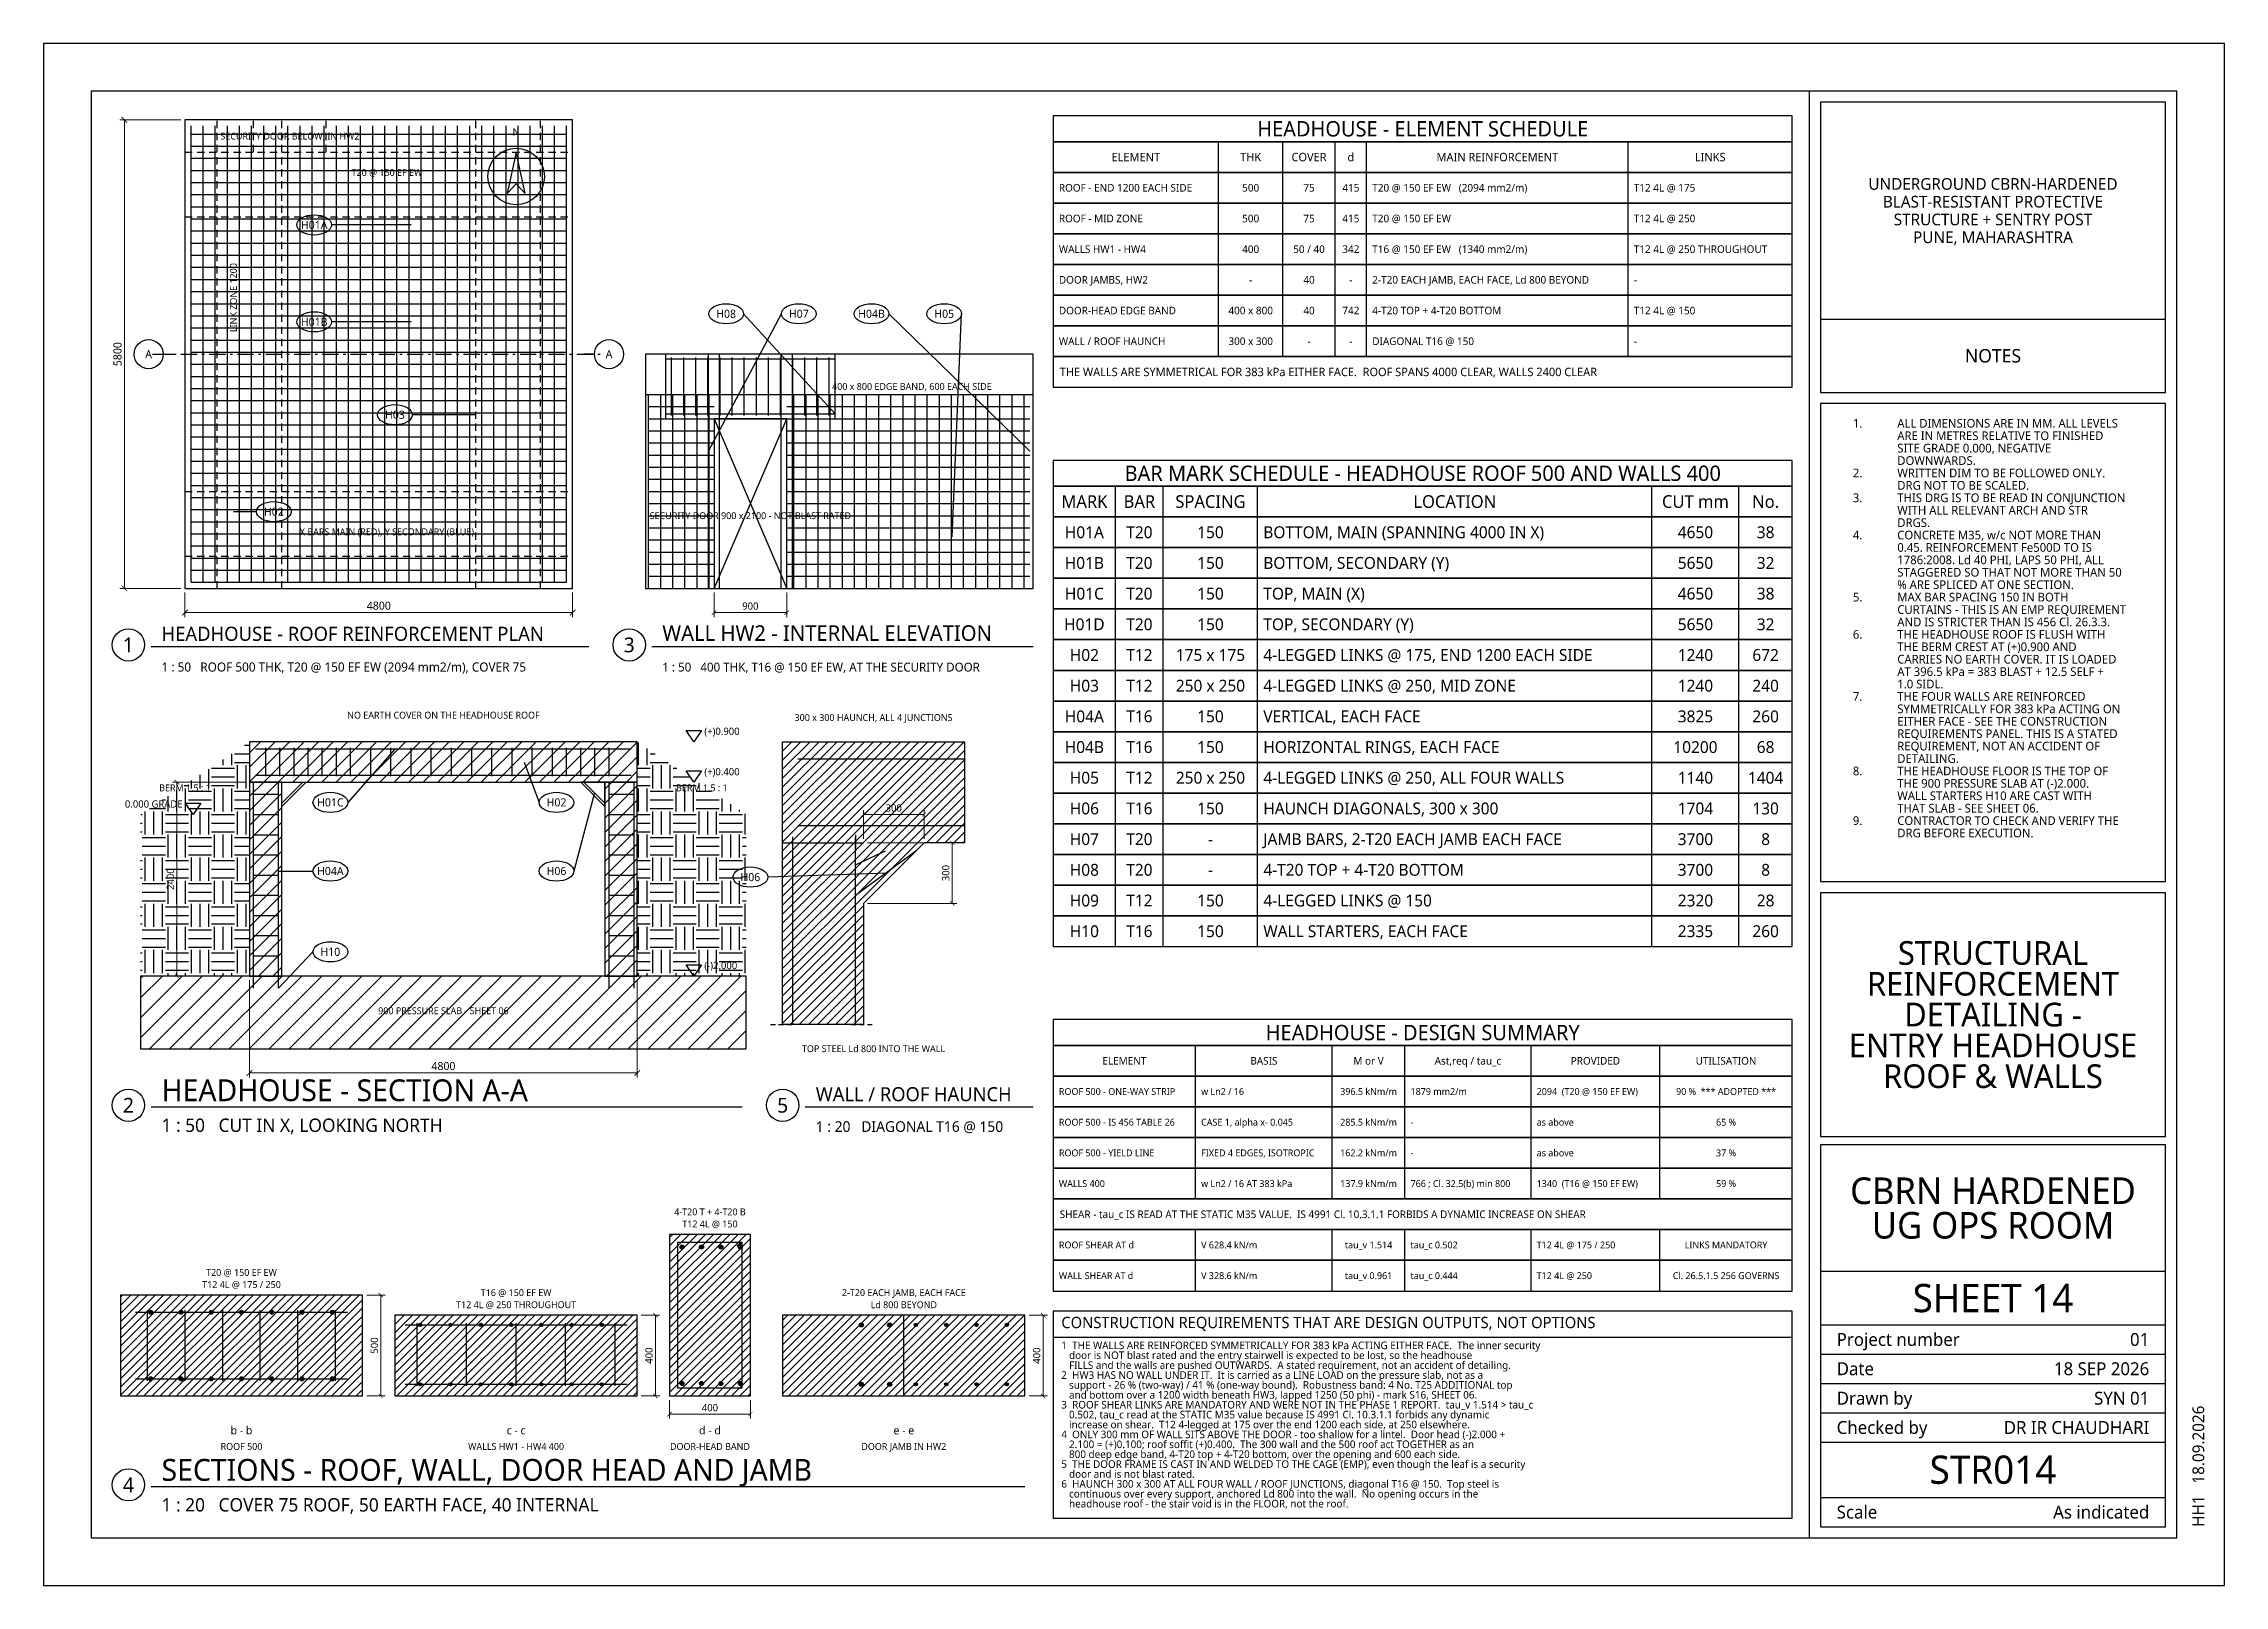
# Model space of a CAD drawing. Header units: millimetres. Extents: x 27 to 567, y 19 to 401.
import ezdxf
from ezdxf.enums import TextEntityAlignment as Align

# ---------------------------------------------------------------- set-up
doc = ezdxf.new("R2010")
doc.units = ezdxf.units.MM
for name, color, linetype in [('S-CALLOUT', 7, 'Continuous'), ('S-CENTER', 7, 'Continuous'), ('S-CONCRETE', 7, 'Continuous'), ('S-DIM', 7, 'Continuous'), ('S-EXISTING', 8, 'Continuous'), ('S-HATCH', 8, 'Continuous'), ('S-HIDDEN', 8, 'Continuous'), ('S-LEVEL', 7, 'Continuous'), ('S-NOTE', 7, 'Continuous'), ('S-REBAR-DIST', 5, 'Continuous'), ('S-REBAR-MAIN', 1, 'Continuous'), ('S-REBAR-SEC', 1, 'Continuous'), ('S-REBAR-STIRRUP', 5, 'Continuous'), ('S-SECTION', 7, 'Continuous'), ('S-TABLE', 7, 'Continuous'), ('S-TEXT', 7, 'Continuous'), ('S-TITLE', 7, 'Continuous')]:
    doc.layers.add(name, color=color, linetype=linetype)
doc.styles.add('OpenSans', font='OpenSans-Regular.ttf')
doc.dimstyles.new('A2-DIM', dxfattribs={"dimtxt": 2, "dimasz": 1.4, "dimexe": 1.1, "dimexo": 1, "dimgap": 0.7, "dimtad": 1, "dimdec": 0, "dimtxsty": 'OpenSans', "dimblk": 'ARCHTICK', "dimcen": 2.5, "dimclrd": 7, "dimclre": 7, "dimclrt": 7, "dimazin": 3, "dimtfac": 1, "dimtmove": 0, "dimatfit": 3, "dimlwd": 13, "dimlwe": 13})
doc.dimstyles.new('A2-DIM-S', dxfattribs={"dimtxt": 1.8, "dimasz": 1.1, "dimexe": 1.1, "dimexo": 1, "dimgap": 0.7, "dimtad": 1, "dimdec": 0, "dimtxsty": 'OpenSans', "dimblk": 'ARCHTICK', "dimcen": 2.5, "dimclrd": 7, "dimclre": 7, "dimclrt": 7, "dimazin": 3, "dimtfac": 1, "dimtmove": 0, "dimatfit": 3, "dimlwd": 13, "dimlwe": 13})

msp = doc.modelspace()

# ---------------------------------------------------------------- texts
at = {"layer": 'S-CALLOUT', "style": 'OpenSans'}
for s, p in [('H01A', (94, 356)), ('H08', (196, 334)), ('H07', (214, 334)), ('H04B', (232, 334)), ('H05', (250, 334)), ('H01B', (94, 332)), ('H03', (114, 309)), ('H02', (84, 285)), ('H01C', (98, 213)), ('H02', (154, 213)), ('H04A', (98, 196)), ('H06', (154, 196)), ('H06', (202, 194.5)), ('H10', (98, 176))]:
    msp.add_text(s, height=2, dxfattribs=at).set_placement(p, align=Align.MIDDLE_CENTER)
at = {"layer": 'S-LEVEL', "style": 'OpenSans'}
for s, p in [('(+)0.900', (190.6, 230.6)), ('(+)0.400', (190.6, 220.6)), ('(-)2.000', (190.6, 172.6))]:
    msp.add_text(s, height=1.8, dxfattribs=at).set_placement(p, align=Align.MIDDLE_LEFT)
msp.add_text('0.000 GRADE', height=1.8, dxfattribs=at).set_placement((61.4, 212.6), align=Align.MIDDLE_RIGHT)
at = {"layer": 'S-NOTE', "style": 'OpenSans'}
for s, height, p in [('1.', 2.15, (475, 305.8)), ('ALL DIMENSIONS ARE IN MM. ALL LEVELS', 2.15, (486, 305.8)), ('ARE IN METRES RELATIVE TO FINISHED', 2.15, (486, 302.726)), ('SITE GRADE 0.000, NEGATIVE', 2.15, (486, 299.651)), ('DOWNWARDS.', 2.15, (486, 296.577)), ('2.', 2.15, (475, 293.502)), ('WRITTEN DIM TO BE FOLLOWED ONLY.', 2.15, (486, 293.502)), ('DRG NOT TO BE SCALED.', 2.15, (486, 290.428)), ('3.', 2.15, (475, 287.353)), ('THIS DRG IS TO BE READ IN CONJUNCTION', 2.15, (486, 287.353)), ('WITH ALL RELEVANT ARCH AND STR', 2.15, (486, 284.279)), ('DRGS.', 2.15, (486, 281.204)), ('4.', 2.15, (475, 278.13)), ('0.45. REINFORCEMENT Fe500D TO IS', 2.15, (486, 275.055)), ('CONCRETE M35, w/c NOT MORE THAN', 2.15, (486, 278.13)), ('STAGGERED SO THAT NOT MORE THAN 50', 2.15, (486, 268.906)), ('1786:2008. Ld 40 PHI, LAPS 50 PHI, ALL', 2.15, (486, 271.981)), ('5.', 2.15, (475, 262.757)), ('% ARE SPLICED AT ONE SECTION.', 2.15, (486, 265.832)), ('MAX BAR SPACING 150 IN BOTH', 2.15, (486, 262.757)), ('CURTAINS - THIS IS AN EMP REQUIREMENT', 2.15, (486, 259.683)), ('6.', 2.15, (475, 253.534)), ('AND IS STRICTER THAN IS 456 Cl. 26.3.3.', 2.15, (486, 256.608)), ('THE HEADHOUSE ROOF IS FLUSH WITH', 2.15, (486, 253.534)), ('THE BERM CREST AT (+)0.900 AND', 2.15, (486, 250.459)), ('CARRIES NO EARTH COVER. IT IS LOADED', 2.15, (486, 247.385)), ('AT 396.5 kPa = 383 BLAST + 12.5 SELF +', 2.15, (486, 244.31)), ('1.0 SIDL.', 2.15, (486, 241.236)), ('7.', 2.15, (475, 238.161)), ('THE FOUR WALLS ARE REINFORCED', 2.15, (486, 238.161)), ('SYMMETRICALLY FOR 383 kPa ACTING ON', 2.15, (486, 235.087)), ('EITHER FACE - SEE THE CONSTRUCTION', 2.15, (486, 232.012)), ('REQUIREMENTS PANEL. THIS IS A STATED', 2.15, (486, 228.938)), ('REQUIREMENT, NOT AN ACCIDENT OF', 2.15, (486, 225.863)), ('8.', 2.15, (475, 219.714)), ('THE HEADHOUSE FLOOR IS THE TOP OF', 2.15, (486, 219.714)), ('DETAILING.', 2.15, (486, 222.788)), ('THE 900 PRESSURE SLAB AT (-)2.000.', 2.15, (486, 216.639)), ('THAT SLAB - SEE SHEET 06.', 2.15, (486, 210.49)), ('WALL STARTERS H10 ARE CAST WITH', 2.15, (486, 213.565)), ('9.', 2.15, (475, 207.416)), ('CONTRACTOR TO CHECK AND VERIFY THE', 2.15, (486, 207.416)), ('DRG BEFORE EXECUTION.', 2.15, (486, 204.341)), ('1  THE WALLS ARE REINFORCED SYMMETRICALLY FOR 383 kPa ACTING EITHER FACE.  The inner security', 1.88, (279, 77.6)), ('   door is NOT blast rated and the entry stairwell is expected to be lost, so the headhouse', 1.88, (279, 75.15)), ('2  HW3 HAS NO WALL UNDER IT.  It is carried as a LINE LOAD on the pressure slab, not as a', 1.88, (279, 70.25)), ('   FILLS and the walls are pushed OUTWARDS.  A stated requirement, not an accident of detailing.', 1.88, (279, 72.7)), ('3  ROOF SHEAR LINKS ARE MANDATORY AND WERE NOT IN THE PHASE 1 REPORT.  tau_v 1.514 > tau_c', 1.88, (279, 62.9)), ('   and bottom over a 1200 width beneath HW3, lapped 1250 (50 phi) - mark S16, SHEET 06.', 1.88, (279, 65.35)), ('   support - 26 % (two-way) / 41 % (one-way bound).  Robustness band: 4 No. T25 ADDITIONAL top', 1.88, (279, 67.8)), ('   0.502, tau_c read at the STATIC M35 value because IS 4991 Cl. 10.3.1.1 forbids any dynamic', 1.88, (279, 60.45)), ('   increase on shear.  T12 4-legged at 175 over the end 1200 each side, at 250 elsewhere.', 1.88, (279, 58)), ('4  ONLY 300 mm OF WALL SITS ABOVE THE DOOR - too shallow for a lintel.  Door head (-)2.000 +', 1.88, (279, 55.55)), ('   2.100 = (+)0.100; roof soffit (+)0.400.  The 300 wall and the 500 roof act TOGETHER as an', 1.88, (279, 53.1)), ('5  THE DOOR FRAME IS CAST IN AND WELDED TO THE CAGE (EMP), even though the leaf is a security', 1.88, (279, 48.2)), ('   800 deep edge band, 4-T20 top + 4-T20 bottom, over the opening and 600 each side.', 1.88, (279, 50.65)), ('6  HAUNCH 300 x 300 AT ALL FOUR WALL / ROOF JUNCTIONS, diagonal T16 @ 150.  Top steel is', 1.88, (279, 43.3)), ('   door and is not blast rated.', 1.88, (279, 45.75)), ('   continuous over every support, anchored Ld 800 into the wall.  No opening occurs in the', 1.88, (279, 40.85)), ('   headhouse roof - the stair void is in the FLOOR, not the roof.', 1.88, (279, 38.4))]:
    msp.add_text(s, height=height, dxfattribs=at).set_placement(p)
at = {"layer": 'S-SECTION', "style": 'OpenSans'}
for s, p in [('A', (53, 324)), ('A', (167, 324)), ('b - b', (76, 57.5)), ('c - c', (144, 57.5)), ('d - d', (192, 57.5)), ('e - e', (240, 57.5))]:
    msp.add_text(s, height=2, dxfattribs=at).set_placement(p, align=Align.MIDDLE_CENTER)
at = {"layer": 'S-TABLE', "style": 'OpenSans'}
for s, height, p in [('HEADHOUSE - ELEMENT SCHEDULE', 3.8, (368.5, 379.8)), ('ELEMENT', 2.09, (297.449, 372.8)), ('THK', 2.09, (325.893, 372.8)), ('COVER', 2.09, (340.343, 372.8)), ('d', 2.09, (350.7, 372.8)), ('MAIN REINFORCEMENT', 2.09, (386.977, 372.8)), ('LINKS', 2.09, (439.677, 372.8)), ('500', 1.89, (325.893, 365.2)), ('75', 1.89, (340.343, 365.2)), ('415', 1.89, (350.7, 365.2)), ('500', 1.89, (325.893, 357.6)), ('75', 1.89, (340.343, 357.6)), ('415', 1.89, (350.7, 357.6)), ('400', 1.89, (325.893, 350)), ('50 / 40', 1.89, (340.343, 350)), ('342', 1.89, (350.7, 350)), ('-', 1.89, (325.893, 342.4)), ('40', 1.89, (340.343, 342.4)), ('-', 1.89, (350.7, 342.4)), ('400 x 800', 1.89, (325.893, 334.8)), ('40', 1.89, (340.343, 334.8)), ('742', 1.89, (350.7, 334.8)), ('300 x 300', 1.89, (325.893, 327.2)), ('-', 1.89, (340.343, 327.2)), ('-', 1.89, (350.7, 327.2)), ('BAR MARK SCHEDULE - HEADHOUSE ROOF 500 AND WALLS 400', 3.8, (368.5, 294.5)), ('MARK', 3.14, (284.716, 287.5)), ('BAR', 3.14, (298.338, 287.5)), ('SPACING', 3.14, (315.932, 287.5)), ('LOCATION', 3.14, (376.431, 287.5)), ('CUT mm', 3.14, (436.024, 287.5)), ('No.', 3.14, (453.403, 287.5)), ('H01A', 2.94, (284.716, 279.9)), ('T20', 2.94, (298.338, 279.9)), ('150', 2.94, (315.932, 279.9)), ('4650', 2.94, (436.024, 279.9)), ('38', 2.94, (453.403, 279.9)), ('H01B', 2.94, (284.716, 272.3)), ('T20', 2.94, (298.338, 272.3)), ('150', 2.94, (315.932, 272.3)), ('5650', 2.94, (436.024, 272.3)), ('32', 2.94, (453.403, 272.3)), ('H01C', 2.94, (284.716, 264.7)), ('T20', 2.94, (298.338, 264.7)), ('150', 2.94, (315.932, 264.7)), ('4650', 2.94, (436.024, 264.7)), ('38', 2.94, (453.403, 264.7)), ('H01D', 2.94, (284.716, 257.1)), ('T20', 2.94, (298.338, 257.1)), ('150', 2.94, (315.932, 257.1)), ('5650', 2.94, (436.024, 257.1)), ('32', 2.94, (453.403, 257.1)), ('H02', 2.94, (284.716, 249.5)), ('T12', 2.94, (298.338, 249.5)), ('175 x 175', 2.94, (315.932, 249.5)), ('1240', 2.94, (436.024, 249.5)), ('672', 2.94, (453.403, 249.5)), ('H03', 2.94, (284.716, 241.9)), ('T12', 2.94, (298.338, 241.9)), ('250 x 250', 2.94, (315.932, 241.9)), ('1240', 2.94, (436.024, 241.9)), ('240', 2.94, (453.403, 241.9)), ('H04A', 2.94, (284.716, 234.3)), ('T16', 2.94, (298.338, 234.3)), ('150', 2.94, (315.932, 234.3)), ('3825', 2.94, (436.024, 234.3)), ('260', 2.94, (453.403, 234.3)), ('H04B', 2.94, (284.716, 226.7)), ('T16', 2.94, (298.338, 226.7)), ('150', 2.94, (315.932, 226.7)), ('10200', 2.94, (436.024, 226.7)), ('68', 2.94, (453.403, 226.7)), ('H05', 2.94, (284.716, 219.1)), ('T12', 2.94, (298.338, 219.1)), ('250 x 250', 2.94, (315.932, 219.1)), ('1140', 2.94, (436.024, 219.1)), ('1404', 2.94, (453.403, 219.1)), ('H06', 2.94, (284.716, 211.5)), ('T16', 2.94, (298.338, 211.5)), ('150', 2.94, (315.932, 211.5)), ('1704', 2.94, (436.024, 211.5)), ('130', 2.94, (453.403, 211.5)), ('H07', 2.94, (284.716, 203.9)), ('T20', 2.94, (298.338, 203.9)), ('3700', 2.94, (436.024, 203.9)), ('8', 2.94, (453.403, 203.9)), ('-', 2.94, (315.932, 203.9)), ('H08', 2.94, (284.716, 196.3)), ('T20', 2.94, (298.338, 196.3)), ('-', 2.94, (315.932, 196.3)), ('3700', 2.94, (436.024, 196.3)), ('8', 2.94, (453.403, 196.3)), ('H09', 2.94, (284.716, 188.7)), ('T12', 2.94, (298.338, 188.7)), ('150', 2.94, (315.932, 188.7)), ('2320', 2.94, (436.024, 188.7)), ('28', 2.94, (453.403, 188.7)), ('H10', 2.94, (284.716, 181.1)), ('T16', 2.94, (298.338, 181.1)), ('150', 2.94, (315.932, 181.1)), ('2335', 2.94, (436.024, 181.1)), ('260', 2.94, (453.403, 181.1)), ('HEADHOUSE - DESIGN SUMMARY', 3.8, (368.5, 156)), ('ELEMENT', 1.89, (294.612, 149)), ('BASIS', 1.89, (329.162, 149)), ('M or V', 1.89, (355.085, 149)), ('Ast,req / tau_c', 1.89, (379.688, 149)), ('PROVIDED', 1.89, (411.253, 149)), ('UTILISATION', 1.89, (443.6, 149)), ('396.5 kNm/m', 1.7, (355.085, 141.4)), ('90 %  *** ADOPTED ***', 1.7, (443.6, 141.4)), ('285.5 kNm/m', 1.7, (355.085, 133.8)), ('65 %', 1.7, (443.6, 133.8)), ('162.2 kNm/m', 1.7, (355.085, 126.2)), ('37 %', 1.7, (443.6, 126.2)), ('137.9 kNm/m', 1.7, (355.085, 118.6)), ('59 %', 1.7, (443.6, 118.6)), ('tau_v 1.514', 1.7, (355.085, 103.4)), ('LINKS MANDATORY', 1.7, (443.6, 103.4)), ('tau_v 0.961', 1.7, (355.085, 95.8)), ('Cl. 26.5.1.5 256 GOVERNS', 1.7, (443.6, 95.8))]:
    msp.add_text(s, height=height, dxfattribs=at).set_placement(p, align=Align.MIDDLE_CENTER)
for s, height, p in [('ROOF - END 1200 EACH SIDE', 1.89, (278.4, 365.2)), ('T20 @ 150 EF EW   (2094 mm2/m)', 1.89, (356.001, 365.2)), ('T12 4L @ 175', 1.89, (420.754, 365.2)), ('ROOF - MID ZONE', 1.89, (278.4, 357.6)), ('T20 @ 150 EF EW', 1.89, (356.001, 357.6)), ('T12 4L @ 250', 1.89, (420.754, 357.6)), ('WALLS HW1 - HW4', 1.89, (278.4, 350)), ('T16 @ 150 EF EW   (1340 mm2/m)', 1.89, (356.001, 350)), ('T12 4L @ 250 THROUGHOUT', 1.89, (420.754, 350)), ('DOOR JAMBS, HW2', 1.89, (278.4, 342.4)), ('2-T20 EACH JAMB, EACH FACE, Ld 800 BEYOND', 1.89, (356.001, 342.4)), ('-', 1.89, (420.754, 342.4)), ('DOOR-HEAD EDGE BAND', 1.89, (278.4, 334.8)), ('4-T20 TOP + 4-T20 BOTTOM', 1.89, (356.001, 334.8)), ('T12 4L @ 150', 1.89, (420.754, 334.8)), ('WALL / ROOF HAUNCH', 1.89, (278.4, 327.2)), ('DIAGONAL T16 @ 150', 1.89, (356.001, 327.2)), ('-', 1.89, (420.754, 327.2)), ('THE WALLS ARE SYMMETRICAL FOR 383 kPa EITHER FACE.  ROOF SPANS 4000 CLEAR, WALLS 2400 CLEAR', 2.09, (278.6, 319.6)), ('BOTTOM, MAIN (SPANNING 4000 IN X)', 2.94, (329.02, 279.9)), ('BOTTOM, SECONDARY (Y)', 2.94, (329.02, 272.3)), ('TOP, MAIN (X)', 2.94, (329.02, 264.7)), ('TOP, SECONDARY (Y)', 2.94, (329.02, 257.1)), ('4-LEGGED LINKS @ 175, END 1200 EACH SIDE', 2.94, (329.02, 249.5)), ('4-LEGGED LINKS @ 250, MID ZONE', 2.94, (329.02, 241.9)), ('VERTICAL, EACH FACE', 2.94, (329.02, 234.3)), ('HORIZONTAL RINGS, EACH FACE', 2.94, (329.02, 226.7)), ('4-LEGGED LINKS @ 250, ALL FOUR WALLS', 2.94, (329.02, 219.1)), ('HAUNCH DIAGONALS, 300 x 300', 2.94, (329.02, 211.5)), ('JAMB BARS, 2-T20 EACH JAMB EACH FACE', 2.94, (329.02, 203.9)), ('4-T20 TOP + 4-T20 BOTTOM', 2.94, (329.02, 196.3)), ('4-LEGGED LINKS @ 150', 2.94, (329.02, 188.7)), ('WALL STARTERS, EACH FACE', 2.94, (329.02, 181.1)), ('ROOF 500 - ONE-WAY STRIP', 1.7, (278.4, 141.4)), ('w Ln2 / 16', 1.7, (313.625, 141.4)), ('1879 mm2/m', 1.7, (365.471, 141.4)), ('2094  (T20 @ 150 EF EW)', 1.7, (396.706, 141.4)), ('ROOF 500 - IS 456 TABLE 26', 1.7, (278.4, 133.8)), ('CASE 1, alpha x- 0.045', 1.7, (313.625, 133.8)), ('-', 1.7, (365.471, 133.8)), ('as above', 1.7, (396.706, 133.8)), ('ROOF 500 - YIELD LINE', 1.7, (278.4, 126.2)), ('FIXED 4 EDGES, ISOTROPIC', 1.7, (313.625, 126.2)), ('-', 1.7, (365.471, 126.2)), ('as above', 1.7, (396.706, 126.2)), ('WALLS 400', 1.7, (278.4, 118.6)), ('w Ln2 / 16 AT 383 kPa', 1.7, (313.625, 118.6)), ('766 ; Cl. 32.5(b) min 800', 1.7, (365.471, 118.6)), ('1340  (T16 @ 150 EF EW)', 1.7, (396.706, 118.6)), ('SHEAR - tau_c IS READ AT THE STATIC M35 VALUE.  IS 4991 Cl. 10.3.1.1 FORBIDS A DYNAMIC INCREASE ON SHEAR', 1.89, (278.6, 111)), ('ROOF SHEAR AT d', 1.7, (278.4, 103.4)), ('V 628.4 kN/m', 1.7, (313.625, 103.4)), ('tau_c 0.502', 1.7, (365.471, 103.4)), ('T12 4L @ 175 / 250', 1.7, (396.706, 103.4)), ('WALL SHEAR AT d', 1.7, (278.4, 95.8)), ('V 328.6 kN/m', 1.7, (313.625, 95.8)), ('tau_c 0.444', 1.7, (365.471, 95.8)), ('T12 4L @ 250', 1.7, (396.706, 95.8))]:
    msp.add_text(s, height=height, dxfattribs=at).set_placement(p, align=Align.MIDDLE_LEFT)
at = {"layer": 'S-TEXT', "style": 'OpenSans'}
for s, p in [('SECURITY DOOR BELOW, IN HW2', (88, 378)), ('T20 @ 150 EF EW', (112, 369)), ('400 x 800 EDGE BAND, 600 EACH SIDE', (242, 316)), ('X BARS MAIN (RED), Y SECONDARY (BLUE)', (112, 280)), ('SECURITY DOOR 900 x 2100 - NOT BLAST RATED', (202, 284)), ('NO EARTH COVER ON THE HEADHOUSE ROOF', (126, 234.6)), ('300 x 300 HAUNCH, ALL 4 JUNCTIONS', (232.5, 234)), ('BERM 1.5 : 1', (62, 216.6)), ('BERM 1.5 : 1', (190, 216.6)), ('900 PRESSURE SLAB - SHEET 06', (126, 161.4)), ('TOP STEEL Ld 800 INTO THE WALL', (232.5, 152)), ('4-T20 T + 4-T20 B', (192, 111.6)), ('T12 4L @ 150', (192, 108.6)), ('T20 @ 150 EF EW', (76, 96.6)), ('T12 4L @ 175 / 250', (76, 93.6)), ('T16 @ 150 EF EW', (144, 91.6)), ('2-T20 EACH JAMB, EACH FACE', (240, 91.6)), ('T12 4L @ 250 THROUGHOUT', (144, 88.6)), ('Ld 800 BEYOND', (240, 88.6)), ('ROOF 500', (76, 53.5)), ('WALLS HW1 - HW4 400', (144, 53.5)), ('DOOR-HEAD BAND', (192, 53.5)), ('DOOR JAMB IN HW2', (240, 53.5))]:
    msp.add_text(s, height=1.7, dxfattribs=at).set_placement(p, align=Align.MIDDLE_CENTER)
msp.add_text('LINK ZONE 1200', height=1.7, rotation=90, dxfattribs=at).set_placement((74, 338), align=Align.MIDDLE_CENTER)
for s, height, p in [('1 : 50   ROOF 500 THK, T20 @ 150 EF EW (2094 mm2/m), COVER 75', 2.24553, (56.2, 245.4)), ('1 : 50   400 THK, T16 @ 150 EF EW, AT THE SECURITY DOOR', 2.2, (180.2, 245.4)), ('1 : 50   CUT IN X, LOOKING NORTH', 3.3, (56.2, 131.4)), ('1 : 20   DIAGONAL T16 @ 150', 2.63563, (218.2, 131.4)), ('1 : 20   COVER 75 ROOF, 50 EARTH FACE, 40 INTERNAL', 3.3, (56.2, 37.4))]:
    msp.add_text(s, height=height, dxfattribs=at).set_placement(p)
at = {"layer": 'S-TITLE', "style": 'OpenSans'}
msp.add_text('N', height=1.8, dxfattribs=at).set_placement((144, 377.6), align=Align.BOTTOM_CENTER)
for s, height, p in [('UNDERGROUND CBRN-HARDENED', 2.9, (509.7, 366.15)), ('BLAST-RESISTANT PROTECTIVE', 2.9, (509.7, 361.75)), ('STRUCTURE + SENTRY POST', 2.9, (509.7, 357.35)), ('PUNE, MAHARASHTRA', 2.9, (509.7, 352.95)), ('NOTES', 3.335, (509.7, 323.6)), ('1', 3.672, (48, 252)), ('3', 3.672, (172, 252)), ('STRUCTURAL', 5.8672, (509.7, 175.705)), ('REINFORCEMENT', 5.86721, (509.7, 168.077)), ('DETAILING -', 5.86721, (509.7, 160.45)), ('ENTRY HEADHOUSE', 5.86721, (509.7, 152.823)), ('ROOF & WALLS', 5.86721, (509.7, 145.195)), ('2', 3.672, (48, 138)), ('5', 3.672, (210, 138)), ('CBRN HARDENED', 6.58, (509.7, 116.827)), ('UG OPS ROOM', 6.58, (509.7, 108.273)), ('SHEET 14', 7, (509.7, 90.25)), ('STR014', 7, (509.7, 47.75)), ('4', 3.672, (48, 44))]:
    msp.add_text(s, height=height, dxfattribs=at).set_placement(p, align=Align.MIDDLE_CENTER)
for s, height, p in [('HEADHOUSE - ROOF REINFORCEMENT PLAN', 3.49715, (56.2, 253)), ('WALL HW2 - INTERNAL ELEVATION', 3.84701, (180.2, 253)), ('HEADHOUSE - SECTION A-A', 5.4, (56.2, 139)), ('WALL / ROOF HAUNCH', 3.4745, (218.2, 139)), ('CONSTRUCTION REQUIREMENTS THAT ARE DESIGN OUTPUTS, NOT OPTIONS', 2.8, (279, 82.8)), ('SECTIONS - ROOF, WALL, DOOR HEAD AND JAMB', 5.4, (56.2, 45))]:
    msp.add_text(s, height=height, dxfattribs=at).set_placement(p)
for s, p in [('Project number', (471, 80)), ('Date', (471, 72.75)), ('Drawn by', (471, 65.45)), ('Checked by', (471, 58.2)), ('Scale', (471, 37.25))]:
    msp.add_text(s, height=3.2, dxfattribs=at).set_placement(p, align=Align.MIDDLE_LEFT)
for s, p in [('01', (548.4, 80)), ('18 SEP 2026', (548.4, 72.75)), ('SYN 01', (548.4, 65.45)), ('DR IR CHAUDHARI', (548.4, 58.2)), ('As indicated', (548.4, 37.25))]:
    msp.add_text(s, height=3.2, dxfattribs=at).set_placement(p, align=Align.MIDDLE_RIGHT)
msp.add_text('HH1   18.09.2026', height=2.9, rotation=90, dxfattribs=at).set_placement((562, 33.6))

# ---------------------------------------------------------------- blocks, each defined once
blk = doc.blocks.new('A2-NORTH')
at = {"layer": 'S-TITLE'}
blk.add_lwpolyline([(0, 6), (-2.2, -4.2), (0, -1.8), (2.2, -4.2)], close=True, dxfattribs=at)
blk.add_circle((0, 0), 7, dxfattribs=at)
blk = doc.blocks.new('A2-SECMARK')
at = {"layer": 'S-SECTION'}
blk.add_circle((0, 0), 3.6, dxfattribs=at)
blk = doc.blocks.new('_ARCHTICK')
at = {"color": 0, "linetype": 'BYBLOCK', "const_width": 0.15}
blk.add_lwpolyline([(-0.5, -0.5), (0.5, 0.5)], dxfattribs=at)
blk = doc.blocks.new('A2-LEVEL')
at = {"layer": 'S-LEVEL'}
blk.add_lwpolyline([(0, 0), (-1.9, 2.8), (1.9, 2.8)], close=True, dxfattribs=at)

# ---------------------------------------------------------------- dimensions: what is measured, and where the dimension line sits
at = {"layer": 'S-DIM'}
for base, p1, p2, dimstyle, override in [((47, 266), (62, 266), (62, 382), 'A2-DIM', {"dimlfac": 50}), ((60, 170), (78, 170), (78, 218), 'A2-DIM-S', {"dimlfac": 50}), ((252, 188), (230, 188), (230, 203), 'A2-DIM-S', {"dimlfac": 20}), ((110.5, 66), (106, 66), (106, 91), 'A2-DIM-S', {"dimlfac": 20}), ((178.5, 66), (174, 66), (174, 86), 'A2-DIM-S', {"dimlfac": 20}), ((274.5, 66), (270, 66), (270, 86), 'A2-DIM-S', {"dimlfac": 20})]:
    msp.add_linear_dim(base=base, p1=p1, p2=p2, angle=90, dimstyle=dimstyle, override=override, dxfattribs=at).render()
for base, p1, p2, dimstyle, override in [((62, 260), (62, 266), (158, 266), 'A2-DIM', {"dimlfac": 50}), ((193, 260), (193, 266), (211, 266), 'A2-DIM-S', {"dimlfac": 50}), ((230, 210), (230, 203), (245, 203), 'A2-DIM-S', {"dimlfac": 20}), ((78, 146), (78, 170), (174, 170), 'A2-DIM', {"dimlfac": 50}), ((182, 61.5), (182, 66), (202, 66), 'A2-DIM-S', {"dimlfac": 20})]:
    msp.add_linear_dim(base=base, p1=p1, p2=p2, dimstyle=dimstyle, override=override, dxfattribs=at).render()

# ---------------------------------------------------------------- hatches: boundary and pattern name
at = {"layer": 'S-EXISTING'}
h = msp.add_hatch(dxfattribs=at)
h.set_pattern_fill('EARTH', scale=0.9)
h.paths.add_polyline_path([(51, 210), (78, 228), (78, 170), (51, 170)])
h = msp.add_hatch(dxfattribs=at)
h.set_pattern_fill('EARTH', scale=0.9)
h.paths.add_polyline_path([(174, 228), (201, 210), (201, 170), (174, 170)])
at = {"layer": 'S-HATCH'}
h = msp.add_hatch(dxfattribs=at)
h.set_pattern_fill('ANSI31', scale=0.8)
h.paths.add_polyline_path([(78, 218), (174, 218), (174, 228), (78, 228)])
h = msp.add_hatch(dxfattribs=at)
h.set_pattern_fill('ANSI31', scale=0.5)
h.paths.add_polyline_path([(210, 203), (255, 203), (255, 228), (210, 228)])
h = msp.add_hatch(dxfattribs=at)
h.set_pattern_fill('ANSI31', scale=0.8)
h.paths.add_polyline_path([(78, 170), (86, 170), (86, 218), (78, 218)])
h = msp.add_hatch(dxfattribs=at)
h.set_pattern_fill('ANSI31', scale=0.8)
h.paths.add_polyline_path([(166, 170), (174, 170), (174, 218), (166, 218)])
h = msp.add_hatch(dxfattribs=at)
h.set_pattern_fill('ANSI31', scale=0.5)
h.paths.add_polyline_path([(210, 158), (230, 158), (230, 203), (210, 203)])
h = msp.add_hatch(dxfattribs=at)
h.set_pattern_fill('ANSI31', scale=0.5)
h.paths.add_polyline_path([(230, 203), (245, 203), (230, 188)])
h = msp.add_hatch(dxfattribs=at)
h.set_pattern_fill('ANSI31', scale=1.1)
h.paths.add_polyline_path([(51, 170), (201, 170), (201, 152), (51, 152)])
h = msp.add_hatch(dxfattribs=at)
h.set_pattern_fill('ANSI31', scale=0.45)
h.paths.add_polyline_path([(182, 66), (202, 66), (202, 106), (182, 106)])
h = msp.add_hatch(dxfattribs=at)
h.set_pattern_fill('ANSI31', scale=0.45)
h.paths.add_polyline_path([(46, 66), (106, 66), (106, 91), (46, 91)])
h = msp.add_hatch(dxfattribs=at)
h.set_pattern_fill('ANSI31', scale=0.45)
h.paths.add_polyline_path([(114, 66), (174, 66), (174, 86), (114, 86)])
h = msp.add_hatch(dxfattribs=at)
h.set_pattern_fill('ANSI31', scale=0.45)
h.paths.add_polyline_path([(210, 66), (270, 66), (270, 86), (210, 86)])
at = {"layer": 'S-REBAR-DIST'}
for points in [[(54, 86.75), (53.962, 86.941), (53.854, 87.104), (53.691, 87.212), (53.5, 87.25), (53.309, 87.212), (53.146, 87.104), (53.038, 86.941), (53, 86.75), (53.038, 86.559), (53.146, 86.396), (53.309, 86.288), (53.5, 86.25), (53.691, 86.288), (53.854, 86.396), (53.962, 86.559)], [(61.5, 86.75), (61.462, 86.941), (61.354, 87.104), (61.191, 87.212), (61, 87.25), (60.809, 87.212), (60.646, 87.104), (60.538, 86.941), (60.5, 86.75), (60.538, 86.559), (60.646, 86.396), (60.809, 86.288), (61, 86.25), (61.191, 86.288), (61.354, 86.396), (61.462, 86.559)], [(69, 86.75), (68.962, 86.941), (68.854, 87.104), (68.691, 87.212), (68.5, 87.25), (68.309, 87.212), (68.146, 87.104), (68.038, 86.941), (68, 86.75), (68.038, 86.559), (68.146, 86.396), (68.309, 86.288), (68.5, 86.25), (68.691, 86.288), (68.854, 86.396), (68.962, 86.559)], [(76.5, 86.75), (76.462, 86.941), (76.354, 87.104), (76.191, 87.212), (76, 87.25), (75.809, 87.212), (75.646, 87.104), (75.538, 86.941), (75.5, 86.75), (75.538, 86.559), (75.646, 86.396), (75.809, 86.288), (76, 86.25), (76.191, 86.288), (76.354, 86.396), (76.462, 86.559)], [(84, 86.75), (83.962, 86.941), (83.854, 87.104), (83.691, 87.212), (83.5, 87.25), (83.309, 87.212), (83.146, 87.104), (83.038, 86.941), (83, 86.75), (83.038, 86.559), (83.146, 86.396), (83.309, 86.288), (83.5, 86.25), (83.691, 86.288), (83.854, 86.396), (83.962, 86.559)], [(91.5, 86.75), (91.462, 86.941), (91.354, 87.104), (91.191, 87.212), (91, 87.25), (90.809, 87.212), (90.646, 87.104), (90.538, 86.941), (90.5, 86.75), (90.538, 86.559), (90.646, 86.396), (90.809, 86.288), (91, 86.25), (91.191, 86.288), (91.354, 86.396), (91.462, 86.559)], [(99, 86.75), (98.962, 86.941), (98.854, 87.104), (98.691, 87.212), (98.5, 87.25), (98.309, 87.212), (98.146, 87.104), (98.038, 86.941), (98, 86.75), (98.038, 86.559), (98.146, 86.396), (98.309, 86.288), (98.5, 86.25), (98.691, 86.288), (98.854, 86.396), (98.962, 86.559)], [(120.65, 83.6), (120.62, 83.753), (120.533, 83.883), (120.403, 83.97), (120.25, 84), (120.097, 83.97), (119.967, 83.883), (119.88, 83.753), (119.85, 83.6), (119.88, 83.447), (119.967, 83.317), (120.097, 83.23), (120.25, 83.2), (120.403, 83.23), (120.533, 83.317), (120.62, 83.447)], [(128.15, 83.6), (128.12, 83.753), (128.033, 83.883), (127.903, 83.97), (127.75, 84), (127.597, 83.97), (127.467, 83.883), (127.38, 83.753), (127.35, 83.6), (127.38, 83.447), (127.467, 83.317), (127.597, 83.23), (127.75, 83.2), (127.903, 83.23), (128.033, 83.317), (128.12, 83.447)], [(135.65, 83.6), (135.62, 83.753), (135.533, 83.883), (135.403, 83.97), (135.25, 84), (135.097, 83.97), (134.967, 83.883), (134.88, 83.753), (134.85, 83.6), (134.88, 83.447), (134.967, 83.317), (135.097, 83.23), (135.25, 83.2), (135.403, 83.23), (135.533, 83.317), (135.62, 83.447)], [(143.15, 83.6), (143.12, 83.753), (143.033, 83.883), (142.903, 83.97), (142.75, 84), (142.597, 83.97), (142.467, 83.883), (142.38, 83.753), (142.35, 83.6), (142.38, 83.447), (142.467, 83.317), (142.597, 83.23), (142.75, 83.2), (142.903, 83.23), (143.033, 83.317), (143.12, 83.447)], [(150.65, 83.6), (150.62, 83.753), (150.533, 83.883), (150.403, 83.97), (150.25, 84), (150.097, 83.97), (149.967, 83.883), (149.88, 83.753), (149.85, 83.6), (149.88, 83.447), (149.967, 83.317), (150.097, 83.23), (150.25, 83.2), (150.403, 83.23), (150.533, 83.317), (150.62, 83.447)], [(158.15, 83.6), (158.12, 83.753), (158.033, 83.883), (157.903, 83.97), (157.75, 84), (157.597, 83.97), (157.467, 83.883), (157.38, 83.753), (157.35, 83.6), (157.38, 83.447), (157.467, 83.317), (157.597, 83.23), (157.75, 83.2), (157.903, 83.23), (158.033, 83.317), (158.12, 83.447)], [(165.65, 83.6), (165.62, 83.753), (165.533, 83.883), (165.403, 83.97), (165.25, 84), (165.097, 83.97), (164.967, 83.883), (164.88, 83.753), (164.85, 83.6), (164.88, 83.447), (164.967, 83.317), (165.097, 83.23), (165.25, 83.2), (165.403, 83.23), (165.533, 83.317), (165.62, 83.447)], [(243.4, 83.6), (243.37, 83.753), (243.283, 83.883), (243.153, 83.97), (243, 84), (242.847, 83.97), (242.717, 83.883), (242.63, 83.753), (242.6, 83.6), (242.63, 83.447), (242.717, 83.317), (242.847, 83.23), (243, 83.2), (243.153, 83.23), (243.283, 83.317), (243.37, 83.447)], [(250.9, 83.6), (250.87, 83.753), (250.783, 83.883), (250.653, 83.97), (250.5, 84), (250.347, 83.97), (250.217, 83.883), (250.13, 83.753), (250.1, 83.6), (250.13, 83.447), (250.217, 83.317), (250.347, 83.23), (250.5, 83.2), (250.653, 83.23), (250.783, 83.317), (250.87, 83.447)], [(258.4, 83.6), (258.37, 83.753), (258.283, 83.883), (258.153, 83.97), (258, 84), (257.847, 83.97), (257.717, 83.883), (257.63, 83.753), (257.6, 83.6), (257.63, 83.447), (257.717, 83.317), (257.847, 83.23), (258, 83.2), (258.153, 83.23), (258.283, 83.317), (258.37, 83.447)], [(265.9, 83.6), (265.87, 83.753), (265.783, 83.883), (265.653, 83.97), (265.5, 84), (265.347, 83.97), (265.217, 83.883), (265.13, 83.753), (265.1, 83.6), (265.13, 83.447), (265.217, 83.317), (265.347, 83.23), (265.5, 83.2), (265.653, 83.23), (265.783, 83.317), (265.87, 83.447)], [(54, 70.25), (53.962, 70.441), (53.854, 70.604), (53.691, 70.712), (53.5, 70.75), (53.309, 70.712), (53.146, 70.604), (53.038, 70.441), (53, 70.25), (53.038, 70.059), (53.146, 69.896), (53.309, 69.788), (53.5, 69.75), (53.691, 69.788), (53.854, 69.896), (53.962, 70.059)], [(61.5, 70.25), (61.462, 70.441), (61.354, 70.604), (61.191, 70.712), (61, 70.75), (60.809, 70.712), (60.646, 70.604), (60.538, 70.441), (60.5, 70.25), (60.538, 70.059), (60.646, 69.896), (60.809, 69.788), (61, 69.75), (61.191, 69.788), (61.354, 69.896), (61.462, 70.059)], [(69, 70.25), (68.962, 70.441), (68.854, 70.604), (68.691, 70.712), (68.5, 70.75), (68.309, 70.712), (68.146, 70.604), (68.038, 70.441), (68, 70.25), (68.038, 70.059), (68.146, 69.896), (68.309, 69.788), (68.5, 69.75), (68.691, 69.788), (68.854, 69.896), (68.962, 70.059)], [(76.5, 70.25), (76.462, 70.441), (76.354, 70.604), (76.191, 70.712), (76, 70.75), (75.809, 70.712), (75.646, 70.604), (75.538, 70.441), (75.5, 70.25), (75.538, 70.059), (75.646, 69.896), (75.809, 69.788), (76, 69.75), (76.191, 69.788), (76.354, 69.896), (76.462, 70.059)], [(84, 70.25), (83.962, 70.441), (83.854, 70.604), (83.691, 70.712), (83.5, 70.75), (83.309, 70.712), (83.146, 70.604), (83.038, 70.441), (83, 70.25), (83.038, 70.059), (83.146, 69.896), (83.309, 69.788), (83.5, 69.75), (83.691, 69.788), (83.854, 69.896), (83.962, 70.059)], [(91.5, 70.25), (91.462, 70.441), (91.354, 70.604), (91.191, 70.712), (91, 70.75), (90.809, 70.712), (90.646, 70.604), (90.538, 70.441), (90.5, 70.25), (90.538, 70.059), (90.646, 69.896), (90.809, 69.788), (91, 69.75), (91.191, 69.788), (91.354, 69.896), (91.462, 70.059)], [(99, 70.25), (98.962, 70.441), (98.854, 70.604), (98.691, 70.712), (98.5, 70.75), (98.309, 70.712), (98.146, 70.604), (98.038, 70.441), (98, 70.25), (98.038, 70.059), (98.146, 69.896), (98.309, 69.788), (98.5, 69.75), (98.691, 69.788), (98.854, 69.896), (98.962, 70.059)], [(120.65, 68.9), (120.62, 69.053), (120.533, 69.183), (120.403, 69.27), (120.25, 69.3), (120.097, 69.27), (119.967, 69.183), (119.88, 69.053), (119.85, 68.9), (119.88, 68.747), (119.967, 68.617), (120.097, 68.53), (120.25, 68.5), (120.403, 68.53), (120.533, 68.617), (120.62, 68.747)], [(128.15, 68.9), (128.12, 69.053), (128.033, 69.183), (127.903, 69.27), (127.75, 69.3), (127.597, 69.27), (127.467, 69.183), (127.38, 69.053), (127.35, 68.9), (127.38, 68.747), (127.467, 68.617), (127.597, 68.53), (127.75, 68.5), (127.903, 68.53), (128.033, 68.617), (128.12, 68.747)], [(135.65, 68.9), (135.62, 69.053), (135.533, 69.183), (135.403, 69.27), (135.25, 69.3), (135.097, 69.27), (134.967, 69.183), (134.88, 69.053), (134.85, 68.9), (134.88, 68.747), (134.967, 68.617), (135.097, 68.53), (135.25, 68.5), (135.403, 68.53), (135.533, 68.617), (135.62, 68.747)], [(143.15, 68.9), (143.12, 69.053), (143.033, 69.183), (142.903, 69.27), (142.75, 69.3), (142.597, 69.27), (142.467, 69.183), (142.38, 69.053), (142.35, 68.9), (142.38, 68.747), (142.467, 68.617), (142.597, 68.53), (142.75, 68.5), (142.903, 68.53), (143.033, 68.617), (143.12, 68.747)], [(150.65, 68.9), (150.62, 69.053), (150.533, 69.183), (150.403, 69.27), (150.25, 69.3), (150.097, 69.27), (149.967, 69.183), (149.88, 69.053), (149.85, 68.9), (149.88, 68.747), (149.967, 68.617), (150.097, 68.53), (150.25, 68.5), (150.403, 68.53), (150.533, 68.617), (150.62, 68.747)], [(158.15, 68.9), (158.12, 69.053), (158.033, 69.183), (157.903, 69.27), (157.75, 69.3), (157.597, 69.27), (157.467, 69.183), (157.38, 69.053), (157.35, 68.9), (157.38, 68.747), (157.467, 68.617), (157.597, 68.53), (157.75, 68.5), (157.903, 68.53), (158.033, 68.617), (158.12, 68.747)], [(165.65, 68.9), (165.62, 69.053), (165.533, 69.183), (165.403, 69.27), (165.25, 69.3), (165.097, 69.27), (164.967, 69.183), (164.88, 69.053), (164.85, 68.9), (164.88, 68.747), (164.967, 68.617), (165.097, 68.53), (165.25, 68.5), (165.403, 68.53), (165.533, 68.617), (165.62, 68.747)], [(243.4, 68.9), (243.37, 69.053), (243.283, 69.183), (243.153, 69.27), (243, 69.3), (242.847, 69.27), (242.717, 69.183), (242.63, 69.053), (242.6, 68.9), (242.63, 68.747), (242.717, 68.617), (242.847, 68.53), (243, 68.5), (243.153, 68.53), (243.283, 68.617), (243.37, 68.747)], [(250.9, 68.9), (250.87, 69.053), (250.783, 69.183), (250.653, 69.27), (250.5, 69.3), (250.347, 69.27), (250.217, 69.183), (250.13, 69.053), (250.1, 68.9), (250.13, 68.747), (250.217, 68.617), (250.347, 68.53), (250.5, 68.5), (250.653, 68.53), (250.783, 68.617), (250.87, 68.747)], [(258.4, 68.9), (258.37, 69.053), (258.283, 69.183), (258.153, 69.27), (258, 69.3), (257.847, 69.27), (257.717, 69.183), (257.63, 69.053), (257.6, 68.9), (257.63, 68.747), (257.717, 68.617), (257.847, 68.53), (258, 68.5), (258.153, 68.53), (258.283, 68.617), (258.37, 68.747)], [(265.9, 68.9), (265.87, 69.053), (265.783, 69.183), (265.653, 69.27), (265.5, 69.3), (265.347, 69.27), (265.217, 69.183), (265.13, 69.053), (265.1, 68.9), (265.13, 68.747), (265.217, 68.617), (265.347, 68.53), (265.5, 68.5), (265.653, 68.53), (265.783, 68.617), (265.87, 68.747)]]:
    msp.add_hatch(color=5, dxfattribs=at).paths.add_polyline_path(points)
at = {"layer": 'S-REBAR-MAIN'}
for points in [[(185.6, 102.9), (185.562, 103.091), (185.454, 103.254), (185.291, 103.362), (185.1, 103.4), (184.909, 103.362), (184.746, 103.254), (184.638, 103.091), (184.6, 102.9), (184.638, 102.709), (184.746, 102.546), (184.909, 102.438), (185.1, 102.4), (185.291, 102.438), (185.454, 102.546), (185.562, 102.709)], [(190.4, 102.9), (190.362, 103.091), (190.254, 103.254), (190.091, 103.362), (189.9, 103.4), (189.709, 103.362), (189.546, 103.254), (189.438, 103.091), (189.4, 102.9), (189.438, 102.709), (189.546, 102.546), (189.709, 102.438), (189.9, 102.4), (190.091, 102.438), (190.254, 102.546), (190.362, 102.709)], [(195.2, 102.9), (195.162, 103.091), (195.054, 103.254), (194.891, 103.362), (194.7, 103.4), (194.509, 103.362), (194.346, 103.254), (194.238, 103.091), (194.2, 102.9), (194.238, 102.709), (194.346, 102.546), (194.509, 102.438), (194.7, 102.4), (194.891, 102.438), (195.054, 102.546), (195.162, 102.709)], [(200, 102.9), (199.962, 103.091), (199.854, 103.254), (199.691, 103.362), (199.5, 103.4), (199.309, 103.362), (199.146, 103.254), (199.038, 103.091), (199, 102.9), (199.038, 102.709), (199.146, 102.546), (199.309, 102.438), (199.5, 102.4), (199.691, 102.438), (199.854, 102.546), (199.962, 102.709)], [(230, 83.6), (229.962, 83.791), (229.854, 83.954), (229.691, 84.062), (229.5, 84.1), (229.309, 84.062), (229.146, 83.954), (229.038, 83.791), (229, 83.6), (229.038, 83.409), (229.146, 83.246), (229.309, 83.138), (229.5, 83.1), (229.691, 83.138), (229.854, 83.246), (229.962, 83.409)], [(237, 83.6), (236.962, 83.791), (236.854, 83.954), (236.691, 84.062), (236.5, 84.1), (236.309, 84.062), (236.146, 83.954), (236.038, 83.791), (236, 83.6), (236.038, 83.409), (236.146, 83.246), (236.309, 83.138), (236.5, 83.1), (236.691, 83.138), (236.854, 83.246), (236.962, 83.409)], [(185.6, 69.1), (185.562, 69.291), (185.454, 69.454), (185.291, 69.562), (185.1, 69.6), (184.909, 69.562), (184.746, 69.454), (184.638, 69.291), (184.6, 69.1), (184.638, 68.909), (184.746, 68.746), (184.909, 68.638), (185.1, 68.6), (185.291, 68.638), (185.454, 68.746), (185.562, 68.909)], [(190.4, 69.1), (190.362, 69.291), (190.254, 69.454), (190.091, 69.562), (189.9, 69.6), (189.709, 69.562), (189.546, 69.454), (189.438, 69.291), (189.4, 69.1), (189.438, 68.909), (189.546, 68.746), (189.709, 68.638), (189.9, 68.6), (190.091, 68.638), (190.254, 68.746), (190.362, 68.909)], [(195.2, 69.1), (195.162, 69.291), (195.054, 69.454), (194.891, 69.562), (194.7, 69.6), (194.509, 69.562), (194.346, 69.454), (194.238, 69.291), (194.2, 69.1), (194.238, 68.909), (194.346, 68.746), (194.509, 68.638), (194.7, 68.6), (194.891, 68.638), (195.054, 68.746), (195.162, 68.909)], [(200, 69.1), (199.962, 69.291), (199.854, 69.454), (199.691, 69.562), (199.5, 69.6), (199.309, 69.562), (199.146, 69.454), (199.038, 69.291), (199, 69.1), (199.038, 68.909), (199.146, 68.746), (199.309, 68.638), (199.5, 68.6), (199.691, 68.638), (199.854, 68.746), (199.962, 68.909)], [(230, 68.9), (229.962, 69.091), (229.854, 69.254), (229.691, 69.362), (229.5, 69.4), (229.309, 69.362), (229.146, 69.254), (229.038, 69.091), (229, 68.9), (229.038, 68.709), (229.146, 68.546), (229.309, 68.438), (229.5, 68.4), (229.691, 68.438), (229.854, 68.546), (229.962, 68.709)], [(237, 68.9), (236.962, 69.091), (236.854, 69.254), (236.691, 69.362), (236.5, 69.4), (236.309, 69.362), (236.146, 69.254), (236.038, 69.091), (236, 68.9), (236.038, 68.709), (236.146, 68.546), (236.309, 68.438), (236.5, 68.4), (236.691, 68.438), (236.854, 68.546), (236.962, 68.709)]]:
    msp.add_hatch(color=1, dxfattribs=at).paths.add_polyline_path(points)

# ---------------------------------------------------------------- linework, layer by layer
at = {"layer": 'S-CALLOUT'}
for p, q in [((118, 356), (98.3, 356)), ((118, 332), (98.3, 332)), ((191.6, 300), (209.7, 334)), ((223, 309.2), (200.3, 334)), ((271.2, 300), (236.3, 334)), ((252, 278.8), (254.3, 334)), ((134, 309), (118.3, 309)), ((74, 285), (79.7, 285)), ((114, 226.2), (102.3, 213)), ((146, 223), (149.7, 213)), ((163.4, 215.4), (158.3, 196)), ((85.2, 196), (93.7, 196)), ((236, 195.5), (206.3, 194.5)), ((85.2, 167), (93.7, 176))]:
    msp.add_line(p, q, dxfattribs=at)
for centre in [(94, 356), (196, 334), (214, 334), (232, 334), (250, 334), (94, 332), (114, 309), (84, 285), (98, 213), (154, 213), (98, 196), (154, 196), (202, 194.5), (98, 176)]:
    msp.add_ellipse(centre, major_axis=(4.3, 0), ratio=0.5813953, dxfattribs=at)
at = {"layer": 'S-CENTER'}
for p, q in [((54, 324), (58, 324)), ((59.2, 324), (59.8, 324)), ((61, 324), (65, 324)), ((66.2, 324), (66.8, 324)), ((68, 324), (72, 324)), ((73.2, 324), (73.8, 324)), ((75, 324), (79, 324)), ((80.2, 324), (80.8, 324)), ((82, 324), (86, 324)), ((87.2, 324), (87.8, 324)), ((89, 324), (93, 324)), ((94.2, 324), (94.8, 324)), ((96, 324), (100, 324)), ((101.2, 324), (101.8, 324)), ((103, 324), (107, 324)), ((108.2, 324), (108.8, 324)), ((110, 324), (114, 324)), ((115.2, 324), (115.8, 324)), ((117, 324), (121, 324)), ((122.2, 324), (122.8, 324)), ((124, 324), (128, 324)), ((129.2, 324), (129.8, 324)), ((131, 324), (135, 324)), ((136.2, 324), (136.8, 324)), ((138, 324), (142, 324)), ((143.2, 324), (143.8, 324)), ((145, 324), (149, 324)), ((150.2, 324), (150.8, 324)), ((152, 324), (156, 324)), ((157.2, 324), (157.8, 324)), ((159, 324), (163, 324)), ((164.2, 324), (164.8, 324)), ((193, 266), (211, 308)), ((193, 308), (211, 266)), ((207, 158), (208.2, 158)), ((209, 158), (210.2, 158)), ((211, 158), (212.2, 158)), ((227, 158), (228.2, 158)), ((229, 158), (230.2, 158)), ((231, 158), (232.2, 158)), ((240, 66), (240, 86))]:
    msp.add_line(p, q, dxfattribs=at)
at = {"layer": 'S-CONCRETE'}
msp.add_line((176, 314), (272, 314), dxfattribs=at)
for points in [[(62, 266), (158, 266), (158, 382), (62, 382)], [(176, 266), (272, 266), (272, 324), (176, 324)], [(193, 266), (211, 266), (211, 308), (193, 308)], [(78, 218), (174, 218), (174, 228), (78, 228)], [(210, 158), (210, 228), (255, 228), (255, 203), (245, 203), (230, 188), (230, 158)], [(78, 170), (86, 170), (86, 218), (78, 218)], [(86, 218), (92, 218), (86, 212)], [(166, 218), (160, 218), (166, 212)], [(166, 170), (174, 170), (174, 218), (166, 218)], [(51, 152), (201, 152), (201, 170), (51, 170)], [(182, 66), (202, 66), (202, 106), (182, 106)], [(46, 66), (106, 66), (106, 91), (46, 91)], [(114, 66), (174, 66), (174, 86), (114, 86)], [(210, 66), (270, 66), (270, 86), (210, 86)]]:
    msp.add_lwpolyline(points, close=True, dxfattribs=at)
at = {"layer": 'S-HIDDEN'}
for p, q in [((70, 380), (70, 381.8)), ((70, 377), (70, 378.8)), ((79, 380), (79, 381.8)), ((79, 377), (79, 378.8)), ((97, 380), (97, 381.8)), ((97, 377), (97, 378.8)), ((150, 380), (150, 381.8)), ((150, 377), (150, 378.8)), ((62, 374), (63.8, 374)), ((65, 374), (66.8, 374)), ((68, 374), (69.8, 374)), ((70, 374), (70, 375.8)), ((70, 371), (70, 372.8)), ((71, 374), (72.8, 374)), ((74, 374), (75.8, 374)), ((77, 374), (78.8, 374)), ((79, 374), (79, 375.8)), ((80, 374), (81.8, 374)), ((83, 374), (84.8, 374)), ((86, 374), (87.8, 374)), ((89, 374), (90.8, 374)), ((92, 374), (93.8, 374)), ((95, 374), (96.8, 374)), ((97, 374), (97, 375.8)), ((98, 374), (99.8, 374)), ((101, 374), (102.8, 374)), ((104, 374), (105.8, 374)), ((107, 374), (108.8, 374)), ((110, 374), (111.8, 374)), ((113, 374), (114.8, 374)), ((116, 374), (117.8, 374)), ((119, 374), (120.8, 374)), ((122, 374), (123.8, 374)), ((125, 374), (126.8, 374)), ((128, 374), (129.8, 374)), ((131, 374), (132.8, 374)), ((134, 374), (135.8, 374)), ((137, 374), (138.8, 374)), ((140, 374), (141.8, 374)), ((143, 374), (144.8, 374)), ((146, 374), (147.8, 374)), ((149, 374), (150.8, 374)), ((150, 374), (150, 375.8)), ((150, 371), (150, 372.8)), ((152, 374), (153.8, 374)), ((155, 374), (156.8, 374)), ((70, 368), (70, 369.8)), ((150, 368), (150, 369.8)), ((70, 365), (70, 366.8)), ((70, 362), (70, 363.8)), ((150, 365), (150, 366.8)), ((150, 362), (150, 363.8)), ((70, 359), (70, 360.8)), ((70, 356), (70, 357.8)), ((150, 359), (150, 360.8)), ((150, 356), (150, 357.8)), ((70, 353), (70, 354.8)), ((70, 350), (70, 351.8)), ((150, 353), (150, 354.8)), ((150, 350), (150, 351.8)), ((70, 347), (70, 348.8)), ((70, 344), (70, 345.8)), ((150, 347), (150, 348.8)), ((150, 344), (150, 345.8)), ((70, 341), (70, 342.8)), ((150, 341), (150, 342.8)), ((70, 338), (70, 339.8)), ((70, 335), (70, 336.8)), ((150, 338), (150, 339.8)), ((150, 335), (150, 336.8)), ((70, 332), (70, 333.8)), ((70, 329), (70, 330.8)), ((150, 332), (150, 333.8)), ((150, 329), (150, 330.8)), ((70, 326), (70, 327.8)), ((70, 323), (70, 324.8)), ((150, 326), (150, 327.8)), ((150, 323), (150, 324.8)), ((70, 320), (70, 321.8)), ((70, 317), (70, 318.8)), ((150, 320), (150, 321.8)), ((150, 317), (150, 318.8)), ((70, 314), (70, 315.8)), ((150, 314), (150, 315.8)), ((70, 311), (70, 312.8)), ((70, 308), (70, 309.8)), ((150, 311), (150, 312.8)), ((150, 308), (150, 309.8)), ((70, 305), (70, 306.8)), ((70, 302), (70, 303.8)), ((150, 305), (150, 306.8)), ((150, 302), (150, 303.8)), ((70, 299), (70, 300.8)), ((70, 296), (70, 297.8)), ((150, 299), (150, 300.8)), ((150, 296), (150, 297.8)), ((70, 293), (70, 294.8)), ((70, 290), (70, 291.8)), ((150, 293), (150, 294.8)), ((150, 290), (150, 291.8)), ((70, 287), (70, 288.8)), ((150, 287), (150, 288.8)), ((70, 284), (70, 285.8)), ((70, 281), (70, 282.8)), ((150, 284), (150, 285.8)), ((150, 281), (150, 282.8)), ((70, 278), (70, 279.8)), ((70, 275), (70, 276.8)), ((150, 278), (150, 279.8)), ((150, 275), (150, 276.8)), ((62, 274), (63.8, 274)), ((65, 274), (66.8, 274)), ((68, 274), (69.8, 274)), ((70, 272), (70, 273.8)), ((70, 269), (70, 270.8)), ((71, 274), (72.8, 274)), ((74, 274), (75.8, 274)), ((77, 274), (78.8, 274)), ((80, 274), (81.8, 274)), ((83, 274), (84.8, 274)), ((86, 274), (87.8, 274)), ((89, 274), (90.8, 274)), ((92, 274), (93.8, 274)), ((95, 274), (96.8, 274)), ((98, 274), (99.8, 274)), ((101, 274), (102.8, 274)), ((104, 274), (105.8, 274)), ((107, 274), (108.8, 274)), ((110, 274), (111.8, 274)), ((113, 274), (114.8, 274)), ((116, 274), (117.8, 274)), ((119, 274), (120.8, 274)), ((122, 274), (123.8, 274)), ((125, 274), (126.8, 274)), ((128, 274), (129.8, 274)), ((131, 274), (132.8, 274)), ((134, 274), (135.8, 274)), ((137, 274), (138.8, 274)), ((140, 274), (141.8, 274)), ((143, 274), (144.8, 274)), ((146, 274), (147.8, 274)), ((149, 274), (150.8, 274)), ((150, 272), (150, 273.8)), ((150, 269), (150, 270.8)), ((152, 274), (153.8, 274)), ((155, 274), (156.8, 274)), ((70, 266), (70, 267.8)), ((150, 266), (150, 267.8)), ((210, 203), (230, 203))]:
    msp.add_line(p, q, dxfattribs=at)
at = {"layer": 'S-REBAR-DIST'}
for points in [[(63.5, 267.5), (63.5, 380.5)], [(66.5, 267.5), (66.5, 380.5)], [(69.5, 267.5), (69.5, 380.5)], [(72.5, 267.5), (72.5, 380.5)], [(75.5, 267.5), (75.5, 380.5)], [(78.5, 267.5), (78.5, 380.5)], [(81.5, 267.5), (81.5, 380.5)], [(84.5, 267.5), (84.5, 380.5)], [(87.5, 267.5), (87.5, 380.5)], [(90.5, 267.5), (90.5, 380.5)], [(93.5, 267.5), (93.5, 380.5)], [(96.5, 267.5), (96.5, 380.5)], [(99.5, 267.5), (99.5, 380.5)], [(102.5, 267.5), (102.5, 380.5)], [(105.5, 267.5), (105.5, 380.5)], [(108.5, 267.5), (108.5, 380.5)], [(111.5, 267.5), (111.5, 380.5)], [(114.5, 267.5), (114.5, 380.5)], [(117.5, 267.5), (117.5, 380.5)], [(120.5, 267.5), (120.5, 380.5)], [(123.5, 267.5), (123.5, 380.5)], [(126.5, 267.5), (126.5, 380.5)], [(129.5, 267.5), (129.5, 380.5)], [(132.5, 267.5), (132.5, 380.5)], [(135.5, 267.5), (135.5, 380.5)], [(138.5, 267.5), (138.5, 380.5)], [(141.5, 267.5), (141.5, 380.5)], [(144.5, 267.5), (144.5, 380.5)], [(147.5, 267.5), (147.5, 380.5)], [(150.5, 267.5), (150.5, 380.5)], [(153.5, 267.5), (153.5, 380.5)], [(156.5, 267.5), (156.5, 380.5)], [(176.8, 311), (193, 311)], [(176.8, 308), (193, 308)], [(211, 311), (271.2, 311)], [(211, 308), (271.2, 308)], [(176.8, 305), (193, 305)], [(211, 305), (271.2, 305)], [(176.8, 302), (193, 302)], [(176.8, 299), (193, 299)], [(211, 302), (271.2, 302)], [(211, 299), (271.2, 299)], [(176.8, 296), (193, 296)], [(176.8, 293), (193, 293)], [(211, 296), (271.2, 296)], [(211, 293), (271.2, 293)], [(176.8, 290), (193, 290)], [(176.8, 287), (193, 287)], [(211, 290), (271.2, 290)], [(211, 287), (271.2, 287)], [(176.8, 284), (193, 284)], [(176.8, 281), (193, 281)], [(211, 284), (271.2, 284)], [(211, 281), (271.2, 281)], [(176.8, 278), (193, 278)], [(211, 278), (271.2, 278)], [(176.8, 275), (193, 275)], [(176.8, 272), (193, 272)], [(211, 275), (271.2, 275)], [(211, 272), (271.2, 272)], [(176.8, 269), (193, 269)], [(211, 269), (271.2, 269)]]:
    msp.add_lwpolyline(points, dxfattribs=at)
for centre, radius in [((53.5, 86.75), 0.5), ((61, 86.75), 0.5), ((68.5, 86.75), 0.5), ((76, 86.75), 0.5), ((83.5, 86.75), 0.5), ((91, 86.75), 0.5), ((98.5, 86.75), 0.5), ((120.25, 83.6), 0.4), ((127.75, 83.6), 0.4), ((135.25, 83.6), 0.4), ((142.75, 83.6), 0.4), ((150.25, 83.6), 0.4), ((157.75, 83.6), 0.4), ((165.25, 83.6), 0.4), ((243, 83.6), 0.4), ((250.5, 83.6), 0.4), ((258, 83.6), 0.4), ((265.5, 83.6), 0.4), ((53.5, 70.25), 0.5), ((61, 70.25), 0.5), ((68.5, 70.25), 0.5), ((76, 70.25), 0.5), ((83.5, 70.25), 0.5), ((91, 70.25), 0.5), ((98.5, 70.25), 0.5), ((120.25, 68.9), 0.4), ((127.75, 68.9), 0.4), ((135.25, 68.9), 0.4), ((142.75, 68.9), 0.4), ((150.25, 68.9), 0.4), ((157.75, 68.9), 0.4), ((165.25, 68.9), 0.4), ((243, 68.9), 0.4), ((250.5, 68.9), 0.4), ((258, 68.9), 0.4), ((265.5, 68.9), 0.4)]:
    msp.add_circle(centre, radius, dxfattribs=at)
at = {"layer": 'S-REBAR-MAIN'}
for p, q in [((49.75, 86.75), (102.25, 86.75)), ((116.5, 83.6), (171.5, 83.6)), ((49.75, 70.25), (102.25, 70.25)), ((116.5, 68.9), (171.5, 68.9))]:
    msp.add_line(p, q, dxfattribs=at)
for points in [[(63.5, 378.5), (156.5, 378.5)], [(63.5, 375.5), (156.5, 375.5)], [(63.5, 372.5), (156.5, 372.5)], [(63.5, 369.5), (156.5, 369.5)], [(63.5, 366.5), (156.5, 366.5)], [(63.5, 363.5), (156.5, 363.5)], [(63.5, 360.5), (156.5, 360.5)], [(63.5, 357.5), (156.5, 357.5)], [(63.5, 354.5), (156.5, 354.5)], [(63.5, 351.5), (156.5, 351.5)], [(63.5, 348.5), (156.5, 348.5)], [(63.5, 345.5), (156.5, 345.5)], [(63.5, 342.5), (156.5, 342.5)], [(63.5, 339.5), (156.5, 339.5)], [(63.5, 336.5), (156.5, 336.5)], [(63.5, 333.5), (156.5, 333.5)], [(63.5, 330.5), (156.5, 330.5)], [(63.5, 327.5), (156.5, 327.5)], [(63.5, 324.5), (156.5, 324.5)], [(63.5, 321.5), (156.5, 321.5)], [(181, 322.8), (223, 322.8)], [(63.5, 318.5), (156.5, 318.5)], [(63.5, 315.5), (156.5, 315.5)], [(176.8, 266), (176.8, 314)], [(179.8, 266), (179.8, 314)], [(182.8, 266), (182.8, 314)], [(185.8, 266), (185.8, 314)], [(188.8, 266), (188.8, 314)], [(191.8, 266), (191.8, 314)], [(212.8, 266), (212.8, 314)], [(215.8, 266), (215.8, 314)], [(218.8, 266), (218.8, 314)], [(221.8, 266), (221.8, 314)], [(224.8, 266), (224.8, 314)], [(227.8, 266), (227.8, 314)], [(230.8, 266), (230.8, 314)], [(233.8, 266), (233.8, 314)], [(236.8, 266), (236.8, 314)], [(239.8, 266), (239.8, 314)], [(242.8, 266), (242.8, 314)], [(245.8, 266), (245.8, 314)], [(248.8, 266), (248.8, 314)], [(251.8, 266), (251.8, 314)], [(254.8, 266), (254.8, 314)], [(257.8, 266), (257.8, 314)], [(260.8, 266), (260.8, 314)], [(263.8, 266), (263.8, 314)], [(266.8, 266), (266.8, 314)], [(269.8, 266), (269.8, 314)], [(63.5, 312.5), (156.5, 312.5)], [(63.5, 309.5), (156.5, 309.5)], [(181, 309.2), (223, 309.2)], [(63.5, 306.5), (156.5, 306.5)], [(63.5, 303.5), (156.5, 303.5)], [(63.5, 300.5), (156.5, 300.5)], [(63.5, 297.5), (156.5, 297.5)], [(63.5, 294.5), (156.5, 294.5)], [(63.5, 291.5), (156.5, 291.5)], [(63.5, 288.5), (156.5, 288.5)], [(63.5, 285.5), (156.5, 285.5)], [(63.5, 282.5), (156.5, 282.5)], [(63.5, 279.5), (156.5, 279.5)], [(63.5, 276.5), (156.5, 276.5)], [(63.5, 273.5), (156.5, 273.5)], [(63.5, 270.5), (156.5, 270.5)], [(63.5, 267.5), (156.5, 267.5)], [(79.5, 226.3), (172.5, 226.3)], [(213.75, 223.75), (255, 223.75)], [(79, 167), (79, 218)], [(79.5, 219.7), (172.5, 219.7)], [(85.2, 167), (85.2, 218)], [(167, 167), (167, 218)], [(173.2, 167), (173.2, 218)], [(213.75, 207.25), (255, 207.25)], [(212.5, 158), (212.5, 204.5)], [(228, 158), (228, 204.5)]]:
    msp.add_lwpolyline(points, dxfattribs=at)
for centre in [(185.1, 102.9), (189.9, 102.9), (194.7, 102.9), (199.5, 102.9), (229.5, 83.6), (236.5, 83.6), (185.1, 69.1), (189.9, 69.1), (194.7, 69.1), (199.5, 69.1), (229.5, 68.9), (236.5, 68.9)]:
    msp.add_circle(centre, 0.5, dxfattribs=at)
at = {"layer": 'S-REBAR-SEC'}
for p, q in [((86, 380), (86, 381.8)), ((86, 377), (86, 378.8)), ((134, 380), (134, 381.8)), ((134, 377), (134, 378.8)), ((86, 374), (86, 375.8)), ((86, 371), (86, 372.8)), ((134, 374), (134, 375.8)), ((134, 371), (134, 372.8)), ((86, 368), (86, 369.8)), ((134, 368), (134, 369.8)), ((86, 365), (86, 366.8)), ((86, 362), (86, 363.8)), ((134, 365), (134, 366.8)), ((134, 362), (134, 363.8)), ((62, 358), (63.8, 358)), ((65, 358), (66.8, 358)), ((68, 358), (69.8, 358)), ((71, 358), (72.8, 358)), ((74, 358), (75.8, 358)), ((77, 358), (78.8, 358)), ((80, 358), (81.8, 358)), ((83, 358), (84.8, 358)), ((86, 359), (86, 360.8)), ((86, 358), (87.8, 358)), ((86, 356), (86, 357.8)), ((89, 358), (90.8, 358)), ((92, 358), (93.8, 358)), ((95, 358), (96.8, 358)), ((98, 358), (99.8, 358)), ((101, 358), (102.8, 358)), ((104, 358), (105.8, 358)), ((107, 358), (108.8, 358)), ((110, 358), (111.8, 358)), ((113, 358), (114.8, 358)), ((116, 358), (117.8, 358)), ((119, 358), (120.8, 358)), ((122, 358), (123.8, 358)), ((125, 358), (126.8, 358)), ((128, 358), (129.8, 358)), ((131, 358), (132.8, 358)), ((134, 359), (134, 360.8)), ((134, 358), (135.8, 358)), ((134, 356), (134, 357.8)), ((137, 358), (138.8, 358)), ((140, 358), (141.8, 358)), ((143, 358), (144.8, 358)), ((146, 358), (147.8, 358)), ((149, 358), (150.8, 358)), ((152, 358), (153.8, 358)), ((155, 358), (156.8, 358)), ((86, 353), (86, 354.8)), ((86, 350), (86, 351.8)), ((134, 353), (134, 354.8)), ((134, 350), (134, 351.8)), ((86, 347), (86, 348.8)), ((86, 344), (86, 345.8)), ((134, 347), (134, 348.8)), ((134, 344), (134, 345.8)), ((86, 341), (86, 342.8)), ((134, 341), (134, 342.8)), ((86, 338), (86, 339.8)), ((86, 335), (86, 336.8)), ((134, 338), (134, 339.8)), ((134, 335), (134, 336.8)), ((86, 332), (86, 333.8)), ((86, 329), (86, 330.8)), ((134, 332), (134, 333.8)), ((134, 329), (134, 330.8)), ((86, 326), (86, 327.8)), ((86, 323), (86, 324.8)), ((134, 326), (134, 327.8)), ((134, 323), (134, 324.8)), ((86, 320), (86, 321.8)), ((86, 317), (86, 318.8)), ((134, 320), (134, 321.8)), ((134, 317), (134, 318.8)), ((86, 314), (86, 315.8)), ((134, 314), (134, 315.8)), ((86, 311), (86, 312.8)), ((86, 308), (86, 309.8)), ((134, 311), (134, 312.8)), ((134, 308), (134, 309.8)), ((86, 305), (86, 306.8)), ((86, 302), (86, 303.8)), ((134, 305), (134, 306.8)), ((134, 302), (134, 303.8)), ((86, 299), (86, 300.8)), ((86, 296), (86, 297.8)), ((134, 299), (134, 300.8)), ((134, 296), (134, 297.8)), ((86, 293), (86, 294.8)), ((86, 290), (86, 291.8)), ((134, 293), (134, 294.8)), ((134, 290), (134, 291.8)), ((62, 290), (63.8, 290)), ((65, 290), (66.8, 290)), ((68, 290), (69.8, 290)), ((71, 290), (72.8, 290)), ((74, 290), (75.8, 290)), ((77, 290), (78.8, 290)), ((80, 290), (81.8, 290)), ((83, 290), (84.8, 290)), ((86, 290), (87.8, 290)), ((86, 287), (86, 288.8)), ((89, 290), (90.8, 290)), ((92, 290), (93.8, 290)), ((95, 290), (96.8, 290)), ((98, 290), (99.8, 290)), ((101, 290), (102.8, 290)), ((104, 290), (105.8, 290)), ((107, 290), (108.8, 290)), ((110, 290), (111.8, 290)), ((113, 290), (114.8, 290)), ((116, 290), (117.8, 290)), ((119, 290), (120.8, 290)), ((122, 290), (123.8, 290)), ((125, 290), (126.8, 290)), ((128, 290), (129.8, 290)), ((131, 290), (132.8, 290)), ((134, 290), (135.8, 290)), ((134, 287), (134, 288.8)), ((137, 290), (138.8, 290)), ((140, 290), (141.8, 290)), ((143, 290), (144.8, 290)), ((146, 290), (147.8, 290)), ((149, 290), (150.8, 290)), ((152, 290), (153.8, 290)), ((155, 290), (156.8, 290)), ((86, 284), (86, 285.8)), ((86, 281), (86, 282.8)), ((134, 284), (134, 285.8)), ((134, 281), (134, 282.8)), ((86, 278), (86, 279.8)), ((86, 275), (86, 276.8)), ((134, 278), (134, 279.8)), ((134, 275), (134, 276.8)), ((86, 272), (86, 273.8)), ((86, 269), (86, 270.8)), ((134, 272), (134, 273.8)), ((134, 269), (134, 270.8)), ((86, 266), (86, 267.8)), ((134, 266), (134, 267.8))]:
    msp.add_line(p, q, dxfattribs=at)
msp.add_lwpolyline([(181, 308), (223, 308), (223, 324), (181, 324)], close=True, dxfattribs=at)
for points in [[(191.6, 266), (191.6, 324)], [(194.4, 266), (194.4, 324)], [(209.6, 266), (209.6, 324)], [(212.4, 266), (212.4, 324)], [(86, 212.8), (91.2, 218)], [(166, 212.8), (160.8, 218)], [(228, 205), (228, 201)], [(228, 190), (243, 201)], [(228, 197.5), (235.5, 201)]]:
    msp.add_lwpolyline(points, dxfattribs=at)
at = {"layer": 'S-REBAR-STIRRUP'}
for p, q in [((182.5, 308.8), (182.5, 323.2)), ((185.5, 308.8), (185.5, 323.2)), ((188.5, 308.8), (188.5, 323.2)), ((191.5, 308.8), (191.5, 323.2)), ((194.5, 308.8), (194.5, 323.2)), ((197.5, 308.8), (197.5, 323.2)), ((200.5, 308.8), (200.5, 323.2)), ((203.5, 308.8), (203.5, 323.2)), ((206.5, 308.8), (206.5, 323.2)), ((209.5, 308.8), (209.5, 323.2)), ((212.5, 308.8), (212.5, 323.2)), ((215.5, 308.8), (215.5, 323.2)), ((218.5, 308.8), (218.5, 323.2)), ((221.5, 308.8), (221.5, 323.2)), ((82, 219.5), (82, 226.5)), ((85.5, 219.5), (85.5, 226.5)), ((89, 219.5), (89, 226.5)), ((92.5, 219.5), (92.5, 226.5)), ((96, 219.5), (96, 226.5)), ((99.5, 219.5), (99.5, 226.5)), ((103, 219.5), (103, 226.5)), ((108, 219.5), (108, 226.5)), ((113, 219.5), (113, 226.5)), ((118, 219.5), (118, 226.5)), ((123, 219.5), (123, 226.5)), ((128, 219.5), (128, 226.5)), ((133, 219.5), (133, 226.5)), ((138, 219.5), (138, 226.5)), ((143, 219.5), (143, 226.5)), ((148, 219.5), (148, 226.5)), ((153, 219.5), (153, 226.5)), ((156.5, 219.5), (156.5, 226.5)), ((160, 219.5), (160, 226.5)), ((163.5, 219.5), (163.5, 226.5)), ((167, 219.5), (167, 226.5)), ((79, 215), (85.2, 215)), ((167, 215), (173.2, 215)), ((79, 210), (85.2, 210)), ((167, 210), (173.2, 210)), ((79, 205), (85.2, 205)), ((79, 200), (85.2, 200)), ((167, 205), (173.2, 205)), ((167, 200), (173.2, 200)), ((79, 195), (85.2, 195)), ((167, 195), (173.2, 195)), ((79, 190), (85.2, 190)), ((167, 190), (173.2, 190)), ((79, 185), (85.2, 185)), ((167, 185), (173.2, 185)), ((79, 180), (85.2, 180)), ((167, 180), (173.2, 180)), ((79, 175), (85.2, 175)), ((167, 175), (173.2, 175)), ((199.55, 104), (198.65, 103.1)), ((200, 104), (199.1, 103.1)), ((52.75, 69.75), (52.75, 87.25)), ((62.05, 69.75), (62.05, 87.25)), ((71.35, 69.75), (71.35, 87.25)), ((80.65, 69.75), (80.65, 87.25)), ((89.95, 69.75), (89.95, 87.25)), ((99.25, 69.75), (99.25, 87.25)), ((119.5, 68.5), (119.5, 84)), ((131.75, 68.5), (131.75, 84)), ((144, 68.5), (144, 84)), ((156.25, 68.5), (156.25, 84)), ((168.5, 68.5), (168.5, 84))]:
    msp.add_line(p, q, dxfattribs=at)
msp.add_lwpolyline([(184, 68), (200, 68), (200, 104), (184, 104)], close=True, dxfattribs=at)
at = {"layer": 'S-SECTION'}
for p, q in [((56.6, 324), (59.2, 324)), ((163.4, 324), (160.8, 324))]:
    msp.add_line(p, q, dxfattribs=at)
at = {"layer": 'S-TABLE'}
for p, q in [((317.898, 369), (317.898, 376.6)), ((333.887, 369), (333.887, 376.6)), ((346.799, 369), (346.799, 376.6)), ((354.601, 369), (354.601, 376.6)), ((419.354, 369), (419.354, 376.6)), ((317.898, 361.4), (317.898, 369)), ((333.887, 361.4), (333.887, 369)), ((346.799, 361.4), (346.799, 369)), ((354.601, 361.4), (354.601, 369)), ((419.354, 361.4), (419.354, 369)), ((317.898, 353.8), (317.898, 361.4)), ((333.887, 353.8), (333.887, 361.4)), ((346.799, 353.8), (346.799, 361.4)), ((354.601, 353.8), (354.601, 361.4)), ((419.354, 353.8), (419.354, 361.4)), ((317.898, 346.2), (317.898, 353.8)), ((333.887, 346.2), (333.887, 353.8)), ((346.799, 346.2), (346.799, 353.8)), ((354.601, 346.2), (354.601, 353.8)), ((419.354, 346.2), (419.354, 353.8)), ((317.898, 338.6), (317.898, 346.2)), ((333.887, 338.6), (333.887, 346.2)), ((346.799, 338.6), (346.799, 346.2)), ((354.601, 338.6), (354.601, 346.2)), ((419.354, 338.6), (419.354, 346.2)), ((317.898, 331), (317.898, 338.6)), ((333.887, 331), (333.887, 338.6)), ((346.799, 331), (346.799, 338.6)), ((354.601, 331), (354.601, 338.6)), ((419.354, 331), (419.354, 338.6)), ((317.898, 323.4), (317.898, 331)), ((333.887, 323.4), (333.887, 331)), ((346.799, 323.4), (346.799, 331)), ((354.601, 323.4), (354.601, 331)), ((419.354, 323.4), (419.354, 331)), ((292.433, 283.7), (292.433, 291.3)), ((304.244, 283.7), (304.244, 291.3)), ((327.62, 283.7), (327.62, 291.3)), ((425.241, 283.7), (425.241, 291.3)), ((446.806, 283.7), (446.806, 291.3)), ((292.433, 276.1), (292.433, 283.7)), ((304.244, 276.1), (304.244, 283.7)), ((327.62, 276.1), (327.62, 283.7)), ((425.241, 276.1), (425.241, 283.7)), ((446.806, 276.1), (446.806, 283.7)), ((292.433, 268.5), (292.433, 276.1)), ((304.244, 268.5), (304.244, 276.1)), ((327.62, 268.5), (327.62, 276.1)), ((425.241, 268.5), (425.241, 276.1)), ((446.806, 268.5), (446.806, 276.1)), ((292.433, 260.9), (292.433, 268.5)), ((304.244, 260.9), (304.244, 268.5)), ((327.62, 260.9), (327.62, 268.5)), ((425.241, 260.9), (425.241, 268.5)), ((446.806, 260.9), (446.806, 268.5)), ((292.433, 253.3), (292.433, 260.9)), ((304.244, 253.3), (304.244, 260.9)), ((327.62, 253.3), (327.62, 260.9)), ((425.241, 253.3), (425.241, 260.9)), ((446.806, 253.3), (446.806, 260.9)), ((292.433, 245.7), (292.433, 253.3)), ((304.244, 245.7), (304.244, 253.3)), ((327.62, 245.7), (327.62, 253.3)), ((425.241, 245.7), (425.241, 253.3)), ((446.806, 245.7), (446.806, 253.3)), ((292.433, 238.1), (292.433, 245.7)), ((304.244, 238.1), (304.244, 245.7)), ((327.62, 238.1), (327.62, 245.7)), ((425.241, 238.1), (425.241, 245.7)), ((446.806, 238.1), (446.806, 245.7)), ((292.433, 230.5), (292.433, 238.1)), ((304.244, 230.5), (304.244, 238.1)), ((327.62, 230.5), (327.62, 238.1)), ((425.241, 230.5), (425.241, 238.1)), ((446.806, 230.5), (446.806, 238.1)), ((292.433, 222.9), (292.433, 230.5)), ((304.244, 222.9), (304.244, 230.5)), ((327.62, 222.9), (327.62, 230.5)), ((425.241, 222.9), (425.241, 230.5)), ((446.806, 222.9), (446.806, 230.5)), ((292.433, 215.3), (292.433, 222.9)), ((304.244, 215.3), (304.244, 222.9)), ((327.62, 215.3), (327.62, 222.9)), ((425.241, 215.3), (425.241, 222.9)), ((446.806, 215.3), (446.806, 222.9)), ((292.433, 207.7), (292.433, 215.3)), ((304.244, 207.7), (304.244, 215.3)), ((327.62, 207.7), (327.62, 215.3)), ((425.241, 207.7), (425.241, 215.3)), ((446.806, 207.7), (446.806, 215.3)), ((292.433, 200.1), (292.433, 207.7)), ((304.244, 200.1), (304.244, 207.7)), ((327.62, 200.1), (327.62, 207.7)), ((425.241, 200.1), (425.241, 207.7)), ((446.806, 200.1), (446.806, 207.7)), ((292.433, 192.5), (292.433, 200.1)), ((304.244, 192.5), (304.244, 200.1)), ((327.62, 192.5), (327.62, 200.1)), ((425.241, 192.5), (425.241, 200.1)), ((446.806, 192.5), (446.806, 200.1)), ((292.433, 184.9), (292.433, 192.5)), ((304.244, 184.9), (304.244, 192.5)), ((327.62, 184.9), (327.62, 192.5)), ((425.241, 184.9), (425.241, 192.5)), ((446.806, 184.9), (446.806, 192.5)), ((292.433, 177.3), (292.433, 184.9)), ((304.244, 177.3), (304.244, 184.9)), ((327.62, 177.3), (327.62, 184.9)), ((425.241, 177.3), (425.241, 184.9)), ((446.806, 177.3), (446.806, 184.9)), ((312.225, 145.2), (312.225, 152.8)), ((346.099, 145.2), (346.099, 152.8)), ((364.071, 145.2), (364.071, 152.8)), ((395.306, 145.2), (395.306, 152.8)), ((427.2, 145.2), (427.2, 152.8)), ((312.225, 137.6), (312.225, 145.2)), ((346.099, 137.6), (346.099, 145.2)), ((364.071, 137.6), (364.071, 145.2)), ((395.306, 137.6), (395.306, 145.2)), ((427.2, 137.6), (427.2, 145.2)), ((312.225, 130), (312.225, 137.6)), ((346.099, 130), (346.099, 137.6)), ((364.071, 130), (364.071, 137.6)), ((395.306, 130), (395.306, 137.6)), ((427.2, 130), (427.2, 137.6)), ((312.225, 122.4), (312.225, 130)), ((346.099, 122.4), (346.099, 130)), ((364.071, 122.4), (364.071, 130)), ((395.306, 122.4), (395.306, 130)), ((427.2, 122.4), (427.2, 130)), ((312.225, 114.8), (312.225, 122.4)), ((346.099, 114.8), (346.099, 122.4)), ((364.071, 114.8), (364.071, 122.4)), ((395.306, 114.8), (395.306, 122.4)), ((427.2, 114.8), (427.2, 122.4)), ((312.225, 99.6), (312.225, 107.2)), ((346.099, 99.6), (346.099, 107.2)), ((364.071, 99.6), (364.071, 107.2)), ((395.306, 99.6), (395.306, 107.2)), ((427.2, 99.6), (427.2, 107.2)), ((312.225, 92), (312.225, 99.6)), ((346.099, 92), (346.099, 99.6)), ((364.071, 92), (364.071, 99.6)), ((395.306, 92), (395.306, 99.6)), ((427.2, 92), (427.2, 99.6)), ((277, 80.6), (460, 80.6))]:
    msp.add_line(p, q, dxfattribs=at)
for points in [[(277, 376.6), (460, 376.6), (460, 383), (277, 383)], [(277, 369), (460, 369), (460, 376.6), (277, 376.6)], [(277, 361.4), (460, 361.4), (460, 369), (277, 369)], [(277, 353.8), (460, 353.8), (460, 361.4), (277, 361.4)], [(277, 346.2), (460, 346.2), (460, 353.8), (277, 353.8)], [(277, 338.6), (460, 338.6), (460, 346.2), (277, 346.2)], [(277, 331), (460, 331), (460, 338.6), (277, 338.6)], [(277, 323.4), (460, 323.4), (460, 331), (277, 331)], [(277, 315.8), (460, 315.8), (460, 323.4), (277, 323.4)], [(277, 291.3), (460, 291.3), (460, 297.7), (277, 297.7)], [(277, 283.7), (460, 283.7), (460, 291.3), (277, 291.3)], [(277, 276.1), (460, 276.1), (460, 283.7), (277, 283.7)], [(277, 268.5), (460, 268.5), (460, 276.1), (277, 276.1)], [(277, 260.9), (460, 260.9), (460, 268.5), (277, 268.5)], [(277, 253.3), (460, 253.3), (460, 260.9), (277, 260.9)], [(277, 245.7), (460, 245.7), (460, 253.3), (277, 253.3)], [(277, 238.1), (460, 238.1), (460, 245.7), (277, 245.7)], [(277, 230.5), (460, 230.5), (460, 238.1), (277, 238.1)], [(277, 222.9), (460, 222.9), (460, 230.5), (277, 230.5)], [(277, 215.3), (460, 215.3), (460, 222.9), (277, 222.9)], [(277, 207.7), (460, 207.7), (460, 215.3), (277, 215.3)], [(277, 200.1), (460, 200.1), (460, 207.7), (277, 207.7)], [(277, 192.5), (460, 192.5), (460, 200.1), (277, 200.1)], [(277, 184.9), (460, 184.9), (460, 192.5), (277, 192.5)], [(277, 177.3), (460, 177.3), (460, 184.9), (277, 184.9)], [(277, 152.8), (460, 152.8), (460, 159.2), (277, 159.2)], [(277, 145.2), (460, 145.2), (460, 152.8), (277, 152.8)], [(277, 137.6), (460, 137.6), (460, 145.2), (277, 145.2)], [(277, 130), (460, 130), (460, 137.6), (277, 137.6)], [(277, 122.4), (460, 122.4), (460, 130), (277, 130)], [(277, 114.8), (460, 114.8), (460, 122.4), (277, 122.4)], [(277, 107.2), (460, 107.2), (460, 114.8), (277, 114.8)], [(277, 99.6), (460, 99.6), (460, 107.2), (277, 107.2)], [(277, 92), (460, 92), (460, 99.6), (277, 99.6)], [(277, 35.75), (460, 35.75), (460, 87), (277, 87)]]:
    msp.add_lwpolyline(points, close=True, dxfattribs=at)
at = {"layer": 'S-TITLE'}
for p, q in [((464.3, 30.9), (464.3, 389.1)), ((467, 332.7), (552.4, 332.7)), ((53.6, 251.6), (162, 251.6)), ((177.6, 251.6), (272, 251.6)), ((53.6, 137.6), (200, 137.6)), ((215.6, 137.6), (272, 137.6)), ((467, 96.9), (552.4, 96.9)), ((467, 83.6), (552.4, 83.6)), ((467, 76.4), (552.4, 76.4)), ((467, 69.1), (552.4, 69.1)), ((467, 61.8), (552.4, 61.8)), ((467, 54.6), (552.4, 54.6)), ((53.6, 43.6), (270, 43.6)), ((467, 40.9), (552.4, 40.9))]:
    msp.add_line(p, q, dxfattribs=at)
for points in [[(27, 19.1), (567, 19.1), (567, 400.9), (27, 400.9)], [(38.8, 30.9), (555.2, 30.9), (555.2, 389.1), (38.8, 389.1)], [(467, 314.5), (552.4, 314.5), (552.4, 386.4), (467, 386.4)], [(467, 193.4), (552.4, 193.4), (552.4, 311.8), (467, 311.8)], [(467, 130.3), (552.4, 130.3), (552.4, 190.6), (467, 190.6)], [(467, 33.6), (552.4, 33.6), (552.4, 128.2), (467, 128.2)]]:
    msp.add_lwpolyline(points, close=True, dxfattribs=at)
for centre in [(48, 252), (172, 252), (48, 138), (210, 138), (48, 44)]:
    msp.add_circle(centre, 4, dxfattribs=at)

# ---------------------------------------------------------------- block references
at = {"layer": 'S-LEVEL'}
for p in [(188, 228), (188, 218), (64, 210), (188, 170)]:
    msp.add_blockref('A2-LEVEL', p, dxfattribs=at)
at = {"layer": 'S-SECTION'}
for p in [(53, 324), (167, 324)]:
    msp.add_blockref('A2-SECMARK', p, dxfattribs=at)
at = {"layer": 'S-TITLE'}
msp.add_blockref('A2-NORTH', (144, 368), dxfattribs=at)

msp.set_redraw_order([(e.dxf.handle, doc.entitydb.next_handle()) for e in msp.query("TEXT MTEXT ATTDEF DIMENSION ARC_DIMENSION")])  # texts and dimensions are drawn at this point

doc.saveas('drawing.dxf')
